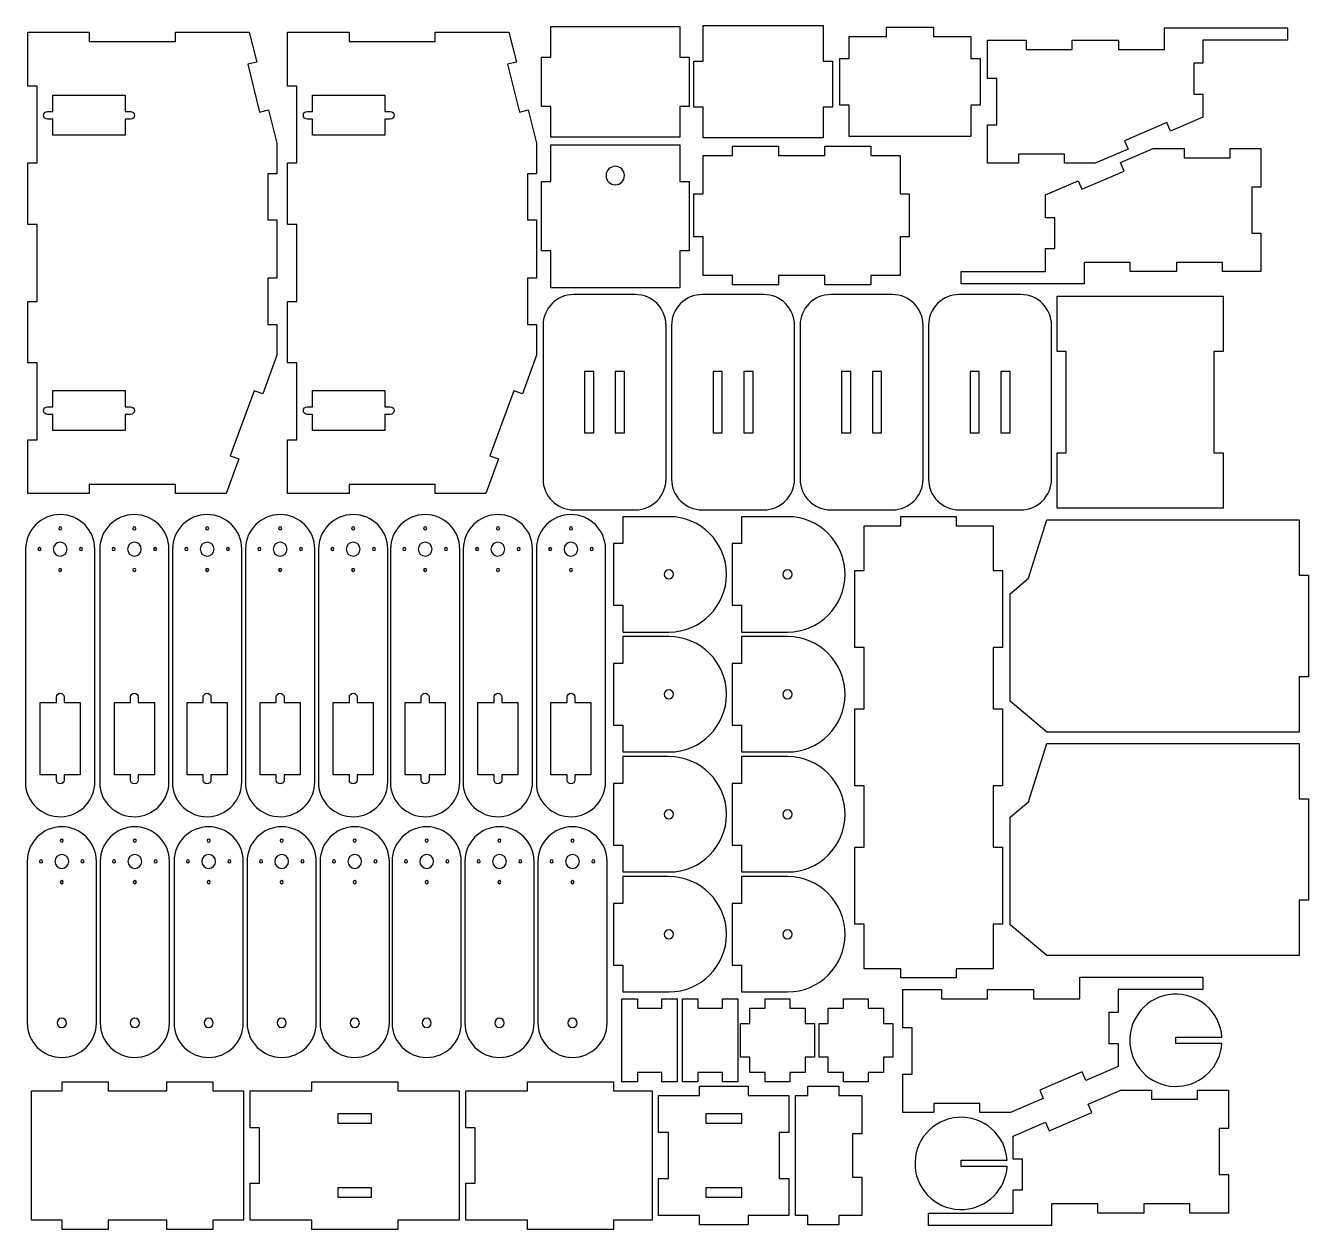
# Model space of a CAD drawing. Header units: inches. Extents: x 4 to 421, y -395 to -3.
import ezdxf

# ---------------------------------------------------------------- set-up
doc = ezdxf.new("R2010")
doc.units = ezdxf.units.IN
doc.header["$MEASUREMENT"] = 0
doc.layers.add('Layer 1', color=7, linetype='Continuous')

# ---------------------------------------------------------------- blocks, each defined once
blk = doc.blocks.new('block 3')
at = {"layer": 'Layer 1', "color": 7, "lineweight": 25, "true_color": 0xffffff}
blk.add_open_spline([(10.81, -33.75), (10.81, -33.75), (12.56, -33.75), (12.56, -33.75), (12.56, -33.75), (12.56, -39), (12.56, -39), (12.56, -39), (36.06, -39), (36.06, -39), (36.06, -39), (36.06, -33.75), (36.06, -33.75), (36.06, -33.75), (37.81, -33.75), (37.81, -33.75), (38.5, -33.75), (39.06, -33.19), (39.06, -32.5), (39.06, -31.81), (38.5, -31.25), (37.81, -31.25), (37.81, -31.25), (36.06, -31.25), (36.06, -31.25), (36.06, -31.25), (36.06, -26), (36.06, -26), (36.06, -26), (12.56, -26), (12.56, -26), (12.56, -26), (12.56, -31.25), (12.56, -31.25), (12.56, -31.25), (10.81, -31.25), (10.81, -31.25), (10.12, -31.25), (9.56, -31.81), (9.56, -32.5), (9.56, -33.19), (10.12, -33.75), (10.81, -33.75)], degree=3, knots=[0, 0, 0, 0, 1, 1, 1, 2, 2, 2, 3, 3, 3, 4, 4, 4, 5, 5, 5, 6, 6, 6, 7, 7, 7, 8, 8, 8, 9, 9, 9, 10, 10, 10, 11, 11, 11, 12, 12, 12, 13, 13, 13, 14, 14, 14, 14], dxfattribs=at)
blk = doc.blocks.new('block 4')
at = {"layer": 'Layer 1', "color": 7, "lineweight": 25, "true_color": 0xffffff}
blk.add_open_spline([(10.81, -129.75), (10.81, -129.75), (12.56, -129.75), (12.56, -129.75), (12.56, -129.75), (12.56, -135), (12.56, -135), (12.56, -135), (36.06, -135), (36.06, -135), (36.06, -135), (36.06, -129.75), (36.06, -129.75), (36.06, -129.75), (37.81, -129.75), (37.81, -129.75), (38.5, -129.75), (39.06, -129.19), (39.06, -128.5), (39.06, -127.81), (38.5, -127.25), (37.81, -127.25), (37.81, -127.25), (36.06, -127.25), (36.06, -127.25), (36.06, -127.25), (36.06, -122), (36.06, -122), (36.06, -122), (12.56, -122), (12.56, -122), (12.56, -122), (12.56, -127.25), (12.56, -127.25), (12.56, -127.25), (10.81, -127.25), (10.81, -127.25), (10.12, -127.25), (9.56, -127.81), (9.56, -128.5), (9.56, -129.19), (10.12, -129.75), (10.81, -129.75)], degree=3, knots=[0, 0, 0, 0, 1, 1, 1, 2, 2, 2, 3, 3, 3, 4, 4, 4, 5, 5, 5, 6, 6, 6, 7, 7, 7, 8, 8, 8, 9, 9, 9, 10, 10, 10, 11, 11, 11, 12, 12, 12, 13, 13, 13, 14, 14, 14, 14], dxfattribs=at)
blk = doc.blocks.new('block 5')
at = {"layer": 'Layer 1', "color": 7, "lineweight": 25, "true_color": 0xffffff}
blk.add_lwpolyline([(24.41, -8.5), (52.41, -8.5), (52.41, -5.5), (76.41, -5.5), (78.83, -15.2), (75.92, -15.92), (79.8, -31.45), (82.71, -30.72), (85.41, -41.5), (85.41, -51.5), (82.41, -51.5), (82.41, -66.5), (85.41, -66.5), (85.41, -85.5), (82.41, -85.5), (82.41, -100.5), (85.41, -100.5), (85.41, -110.5), (80.79, -123.1), (77.97, -122.07), (70.22, -143.2), (73.04, -144.23), (68.91, -155.5), (52.41, -155.5), (52.41, -152.5), (24.41, -152.5), (24.41, -155.5), (4.41, -155.5), (4.41, -138), (7.41, -138), (7.41, -113), (4.41, -113), (4.41, -93), (7.41, -93), (7.41, -68), (4.41, -68), (4.41, -48), (7.41, -48), (7.41, -23), (4.41, -23), (4.41, -5.5), (24.41, -5.5), (24.41, -8.5)], dxfattribs=at)
blk = doc.blocks.new('block 2')
at = {"layer": 'Layer 1'}
for name in ['block 5', 'block 3', 'block 4']:
    blk.add_blockref(name, (0, 0), dxfattribs=at)
blk = doc.blocks.new('block 7')
at = {"layer": 'Layer 1', "color": 7, "lineweight": 25, "true_color": 0xffffff}
blk.add_open_spline([(95.26, -33.75), (95.26, -33.75), (97.01, -33.75), (97.01, -33.75), (97.01, -33.75), (97.01, -39), (97.01, -39), (97.01, -39), (120.51, -39), (120.51, -39), (120.51, -39), (120.51, -33.75), (120.51, -33.75), (120.51, -33.75), (122.26, -33.75), (122.26, -33.75), (122.95, -33.75), (123.51, -33.19), (123.51, -32.5), (123.51, -31.81), (122.95, -31.25), (122.26, -31.25), (122.26, -31.25), (120.51, -31.25), (120.51, -31.25), (120.51, -31.25), (120.51, -26), (120.51, -26), (120.51, -26), (97.01, -26), (97.01, -26), (97.01, -26), (97.01, -31.25), (97.01, -31.25), (97.01, -31.25), (95.26, -31.25), (95.26, -31.25), (94.57, -31.25), (94.01, -31.81), (94.01, -32.5), (94.01, -33.19), (94.57, -33.75), (95.26, -33.75)], degree=3, knots=[0, 0, 0, 0, 1, 1, 1, 2, 2, 2, 3, 3, 3, 4, 4, 4, 5, 5, 5, 6, 6, 6, 7, 7, 7, 8, 8, 8, 9, 9, 9, 10, 10, 10, 11, 11, 11, 12, 12, 12, 13, 13, 13, 14, 14, 14, 14], dxfattribs=at)
blk = doc.blocks.new('block 8')
at = {"layer": 'Layer 1', "color": 7, "lineweight": 25, "true_color": 0xffffff}
blk.add_open_spline([(95.26, -129.75), (95.26, -129.75), (97.01, -129.75), (97.01, -129.75), (97.01, -129.75), (97.01, -135), (97.01, -135), (97.01, -135), (120.51, -135), (120.51, -135), (120.51, -135), (120.51, -129.75), (120.51, -129.75), (120.51, -129.75), (122.26, -129.75), (122.26, -129.75), (122.95, -129.75), (123.51, -129.19), (123.51, -128.5), (123.51, -127.81), (122.95, -127.25), (122.26, -127.25), (122.26, -127.25), (120.51, -127.25), (120.51, -127.25), (120.51, -127.25), (120.51, -122), (120.51, -122), (120.51, -122), (97.01, -122), (97.01, -122), (97.01, -122), (97.01, -127.25), (97.01, -127.25), (97.01, -127.25), (95.26, -127.25), (95.26, -127.25), (94.57, -127.25), (94.01, -127.81), (94.01, -128.5), (94.01, -129.19), (94.57, -129.75), (95.26, -129.75)], degree=3, knots=[0, 0, 0, 0, 1, 1, 1, 2, 2, 2, 3, 3, 3, 4, 4, 4, 5, 5, 5, 6, 6, 6, 7, 7, 7, 8, 8, 8, 9, 9, 9, 10, 10, 10, 11, 11, 11, 12, 12, 12, 13, 13, 13, 14, 14, 14, 14], dxfattribs=at)
blk = doc.blocks.new('block 9')
at = {"layer": 'Layer 1', "color": 7, "lineweight": 25, "true_color": 0xffffff}
blk.add_lwpolyline([(108.86, -8.5), (136.86, -8.5), (136.86, -5.5), (160.86, -5.5), (163.29, -15.2), (160.38, -15.92), (164.26, -31.45), (167.17, -30.72), (169.86, -41.5), (169.86, -51.5), (166.86, -51.5), (166.86, -66.5), (169.86, -66.5), (169.86, -85.5), (166.86, -85.5), (166.86, -100.5), (169.86, -100.5), (169.86, -110.5), (165.24, -123.1), (162.42, -122.07), (154.68, -143.2), (157.49, -144.23), (153.36, -155.5), (136.86, -155.5), (136.86, -152.5), (108.86, -152.5), (108.86, -155.5), (88.86, -155.5), (88.86, -138), (91.86, -138), (91.86, -113), (88.86, -113), (88.86, -93), (91.86, -93), (91.86, -68), (88.86, -68), (88.86, -48), (91.86, -48), (91.86, -23), (88.86, -23), (88.86, -5.5), (108.86, -5.5), (108.86, -8.5)], dxfattribs=at)
blk = doc.blocks.new('block 6')
at = {"layer": 'Layer 1'}
for name in ['block 9', 'block 7', 'block 8']:
    blk.add_blockref(name, (0, 0), dxfattribs=at)
blk = doc.blocks.new('block 11')
at = {"layer": 'Layer 1', "color": 7, "lineweight": 25, "true_color": 0xffffff}
blk.add_open_spline([(21.2, -173.54), (21.2, -173.26), (21.43, -173.04), (21.7, -173.04), (21.98, -173.04), (22.2, -173.26), (22.2, -173.54), (22.2, -173.81), (21.98, -174.04), (21.7, -174.04), (21.43, -174.04), (21.2, -173.81), (21.2, -173.54), (21.2, -173.54), (21.2, -173.54), (21.2, -173.54)], degree=3, knots=[0, 0, 0, 0, 1, 1, 1, 2, 2, 2, 3, 3, 3, 4, 4, 4, 5, 5, 5, 5], dxfattribs=at)
blk = doc.blocks.new('block 12')
at = {"layer": 'Layer 1', "color": 7, "lineweight": 25, "true_color": 0xffffff}
blk.add_open_spline([(14.45, -166.79), (14.45, -166.51), (14.68, -166.29), (14.95, -166.29), (15.23, -166.29), (15.45, -166.51), (15.45, -166.79), (15.45, -167.06), (15.23, -167.29), (14.95, -167.29), (14.68, -167.29), (14.45, -167.06), (14.45, -166.79), (14.45, -166.79), (14.45, -166.79), (14.45, -166.79)], degree=3, knots=[0, 0, 0, 0, 1, 1, 1, 2, 2, 2, 3, 3, 3, 4, 4, 4, 5, 5, 5, 5], dxfattribs=at)
blk = doc.blocks.new('block 13')
at = {"layer": 'Layer 1', "color": 7, "lineweight": 25, "true_color": 0xffffff}
blk.add_open_spline([(14.45, -180.29), (14.45, -180.01), (14.68, -179.79), (14.95, -179.79), (15.23, -179.79), (15.45, -180.01), (15.45, -180.29), (15.45, -180.56), (15.23, -180.79), (14.95, -180.79), (14.68, -180.79), (14.45, -180.56), (14.45, -180.29), (14.45, -180.29), (14.45, -180.29), (14.45, -180.29)], degree=3, knots=[0, 0, 0, 0, 1, 1, 1, 2, 2, 2, 3, 3, 3, 4, 4, 4, 5, 5, 5, 5], dxfattribs=at)
blk = doc.blocks.new('block 14')
at = {"layer": 'Layer 1', "color": 7, "lineweight": 25, "true_color": 0xffffff}
blk.add_open_spline([(7.7, -173.54), (7.7, -173.26), (7.93, -173.04), (8.2, -173.04), (8.48, -173.04), (8.7, -173.26), (8.7, -173.54), (8.7, -173.81), (8.48, -174.04), (8.2, -174.04), (7.93, -174.04), (7.7, -173.81), (7.7, -173.54), (7.7, -173.54), (7.7, -173.54), (7.7, -173.54)], degree=3, knots=[0, 0, 0, 0, 1, 1, 1, 2, 2, 2, 3, 3, 3, 4, 4, 4, 5, 5, 5, 5], dxfattribs=at)
blk = doc.blocks.new('block 15')
at = {"layer": 'Layer 1', "color": 7, "lineweight": 25, "true_color": 0xffffff}
blk.add_open_spline([(26.2, -173.54), (26.2, -173.54), (26.2, -249.24), (26.2, -249.24), (26.2, -254.93), (21.97, -259.74), (16.32, -260.45), (10.13, -261.23), (4.48, -256.85), (3.7, -250.66), (3.7, -250.66), (3.7, -173.54), (3.7, -173.54), (3.7, -167.32), (8.74, -162.29), (14.95, -162.29), (21.17, -162.29), (26.2, -167.32), (26.2, -173.54)], degree=3, knots=[0, 0, 0, 0, 1, 1, 1, 2, 2, 2, 3, 3, 3, 4, 4, 4, 5, 5, 5, 6, 6, 6, 6], dxfattribs=at)
blk = doc.blocks.new('block 16')
at = {"layer": 'Layer 1', "color": 7, "lineweight": 25, "true_color": 0xffffff}
blk.add_open_spline([(12.7, -173.54), (12.7, -172.29), (13.71, -171.29), (14.95, -171.29), (16.2, -171.29), (17.2, -172.29), (17.2, -173.54), (17.2, -174.78), (16.2, -175.79), (14.95, -175.79), (13.71, -175.79), (12.7, -174.78), (12.7, -173.54), (12.7, -173.54), (12.7, -173.54), (12.7, -173.54)], degree=3, knots=[0, 0, 0, 0, 1, 1, 1, 2, 2, 2, 3, 3, 3, 4, 4, 4, 5, 5, 5, 5], dxfattribs=at)
blk = doc.blocks.new('block 17')
at = {"layer": 'Layer 1', "color": 7, "lineweight": 25, "true_color": 0xffffff}
blk.add_open_spline([(13.7, -248.64), (13.7, -249.33), (14.26, -249.89), (14.95, -249.89), (15.64, -249.89), (16.2, -249.33), (16.2, -248.64), (16.2, -248.64), (16.2, -246.89), (16.2, -246.89), (16.2, -246.89), (21.45, -246.89), (21.45, -246.89), (21.45, -246.89), (21.45, -223.39), (21.45, -223.39), (21.45, -223.39), (16.2, -223.39), (16.2, -223.39), (16.2, -223.39), (16.2, -221.64), (16.2, -221.64), (16.2, -220.95), (15.64, -220.39), (14.95, -220.39), (14.26, -220.39), (13.7, -220.95), (13.7, -221.64), (13.7, -221.64), (13.7, -223.39), (13.7, -223.39), (13.7, -223.39), (8.45, -223.39), (8.45, -223.39), (8.45, -223.39), (8.45, -246.89), (8.45, -246.89), (8.45, -246.89), (13.7, -246.89), (13.7, -246.89), (13.7, -246.89), (13.7, -248.64), (13.7, -248.64)], degree=3, knots=[0, 0, 0, 0, 1, 1, 1, 2, 2, 2, 3, 3, 3, 4, 4, 4, 5, 5, 5, 6, 6, 6, 7, 7, 7, 8, 8, 8, 9, 9, 9, 10, 10, 10, 11, 11, 11, 12, 12, 12, 13, 13, 13, 14, 14, 14, 14], dxfattribs=at)
blk = doc.blocks.new('block 10')
at = {"layer": 'Layer 1'}
for name in ['block 15', 'block 12', 'block 14', 'block 16', 'block 11', 'block 13', 'block 17']:
    blk.add_blockref(name, (0, 0), dxfattribs=at)
blk = doc.blocks.new('block 19')
at = {"layer": 'Layer 1', "color": 7, "lineweight": 25, "true_color": 0xffffff}
blk.add_open_spline([(45.31, -173.54), (45.31, -173.26), (45.53, -173.04), (45.81, -173.04), (46.08, -173.04), (46.31, -173.26), (46.31, -173.54), (46.31, -173.81), (46.08, -174.04), (45.81, -174.04), (45.53, -174.04), (45.31, -173.81), (45.31, -173.54), (45.31, -173.54), (45.31, -173.54), (45.31, -173.54)], degree=3, knots=[0, 0, 0, 0, 1, 1, 1, 2, 2, 2, 3, 3, 3, 4, 4, 4, 5, 5, 5, 5], dxfattribs=at)
blk = doc.blocks.new('block 20')
at = {"layer": 'Layer 1', "color": 7, "lineweight": 25, "true_color": 0xffffff}
blk.add_open_spline([(38.56, -166.79), (38.56, -166.51), (38.78, -166.29), (39.06, -166.29), (39.33, -166.29), (39.56, -166.51), (39.56, -166.79), (39.56, -167.06), (39.33, -167.29), (39.06, -167.29), (38.78, -167.29), (38.56, -167.06), (38.56, -166.79), (38.56, -166.79), (38.56, -166.79), (38.56, -166.79)], degree=3, knots=[0, 0, 0, 0, 1, 1, 1, 2, 2, 2, 3, 3, 3, 4, 4, 4, 5, 5, 5, 5], dxfattribs=at)
blk = doc.blocks.new('block 21')
at = {"layer": 'Layer 1', "color": 7, "lineweight": 25, "true_color": 0xffffff}
blk.add_open_spline([(38.56, -180.29), (38.56, -180.01), (38.78, -179.79), (39.06, -179.79), (39.33, -179.79), (39.56, -180.01), (39.56, -180.29), (39.56, -180.56), (39.33, -180.79), (39.06, -180.79), (38.78, -180.79), (38.56, -180.56), (38.56, -180.29), (38.56, -180.29), (38.56, -180.29), (38.56, -180.29)], degree=3, knots=[0, 0, 0, 0, 1, 1, 1, 2, 2, 2, 3, 3, 3, 4, 4, 4, 5, 5, 5, 5], dxfattribs=at)
blk = doc.blocks.new('block 22')
at = {"layer": 'Layer 1', "color": 7, "lineweight": 25, "true_color": 0xffffff}
blk.add_open_spline([(31.81, -173.54), (31.81, -173.26), (32.03, -173.04), (32.31, -173.04), (32.58, -173.04), (32.81, -173.26), (32.81, -173.54), (32.81, -173.81), (32.58, -174.04), (32.31, -174.04), (32.03, -174.04), (31.81, -173.81), (31.81, -173.54), (31.81, -173.54), (31.81, -173.54), (31.81, -173.54)], degree=3, knots=[0, 0, 0, 0, 1, 1, 1, 2, 2, 2, 3, 3, 3, 4, 4, 4, 5, 5, 5, 5], dxfattribs=at)
blk = doc.blocks.new('block 23')
at = {"layer": 'Layer 1', "color": 7, "lineweight": 25, "true_color": 0xffffff}
blk.add_open_spline([(50.31, -173.54), (50.31, -173.54), (50.31, -249.24), (50.31, -249.24), (50.31, -254.93), (46.07, -259.74), (40.43, -260.45), (34.24, -261.23), (28.59, -256.85), (27.81, -250.66), (27.81, -250.66), (27.81, -173.54), (27.81, -173.54), (27.81, -167.32), (32.85, -162.29), (39.06, -162.29), (45.27, -162.29), (50.31, -167.32), (50.31, -173.54)], degree=3, knots=[0, 0, 0, 0, 1, 1, 1, 2, 2, 2, 3, 3, 3, 4, 4, 4, 5, 5, 5, 6, 6, 6, 6], dxfattribs=at)
blk = doc.blocks.new('block 24')
at = {"layer": 'Layer 1', "color": 7, "lineweight": 25, "true_color": 0xffffff}
blk.add_open_spline([(36.81, -173.54), (36.81, -172.29), (37.82, -171.29), (39.06, -171.29), (40.3, -171.29), (41.31, -172.29), (41.31, -173.54), (41.31, -174.78), (40.3, -175.79), (39.06, -175.79), (37.82, -175.79), (36.81, -174.78), (36.81, -173.54), (36.81, -173.54), (36.81, -173.54), (36.81, -173.54)], degree=3, knots=[0, 0, 0, 0, 1, 1, 1, 2, 2, 2, 3, 3, 3, 4, 4, 4, 5, 5, 5, 5], dxfattribs=at)
blk = doc.blocks.new('block 25')
at = {"layer": 'Layer 1', "color": 7, "lineweight": 25, "true_color": 0xffffff}
blk.add_open_spline([(37.81, -248.64), (37.81, -249.33), (38.37, -249.89), (39.06, -249.89), (39.75, -249.89), (40.31, -249.33), (40.31, -248.64), (40.31, -248.64), (40.31, -246.89), (40.31, -246.89), (40.31, -246.89), (45.56, -246.89), (45.56, -246.89), (45.56, -246.89), (45.56, -223.39), (45.56, -223.39), (45.56, -223.39), (40.31, -223.39), (40.31, -223.39), (40.31, -223.39), (40.31, -221.64), (40.31, -221.64), (40.31, -220.95), (39.75, -220.39), (39.06, -220.39), (38.37, -220.39), (37.81, -220.95), (37.81, -221.64), (37.81, -221.64), (37.81, -223.39), (37.81, -223.39), (37.81, -223.39), (32.56, -223.39), (32.56, -223.39), (32.56, -223.39), (32.56, -246.89), (32.56, -246.89), (32.56, -246.89), (37.81, -246.89), (37.81, -246.89), (37.81, -246.89), (37.81, -248.64), (37.81, -248.64)], degree=3, knots=[0, 0, 0, 0, 1, 1, 1, 2, 2, 2, 3, 3, 3, 4, 4, 4, 5, 5, 5, 6, 6, 6, 7, 7, 7, 8, 8, 8, 9, 9, 9, 10, 10, 10, 11, 11, 11, 12, 12, 12, 13, 13, 13, 14, 14, 14, 14], dxfattribs=at)
blk = doc.blocks.new('block 18')
at = {"layer": 'Layer 1'}
for name in ['block 23', 'block 20', 'block 22', 'block 24', 'block 19', 'block 21', 'block 25']:
    blk.add_blockref(name, (0, 0), dxfattribs=at)
blk = doc.blocks.new('block 27')
at = {"layer": 'Layer 1', "color": 7, "lineweight": 25, "true_color": 0xffffff}
blk.add_open_spline([(68.97, -173.54), (68.97, -173.26), (69.19, -173.04), (69.47, -173.04), (69.74, -173.04), (69.97, -173.26), (69.97, -173.54), (69.97, -173.81), (69.74, -174.04), (69.47, -174.04), (69.19, -174.04), (68.97, -173.81), (68.97, -173.54), (68.97, -173.54), (68.97, -173.54), (68.97, -173.54)], degree=3, knots=[0, 0, 0, 0, 1, 1, 1, 2, 2, 2, 3, 3, 3, 4, 4, 4, 5, 5, 5, 5], dxfattribs=at)
blk = doc.blocks.new('block 28')
at = {"layer": 'Layer 1', "color": 7, "lineweight": 25, "true_color": 0xffffff}
blk.add_open_spline([(62.22, -166.79), (62.22, -166.51), (62.44, -166.29), (62.72, -166.29), (62.99, -166.29), (63.22, -166.51), (63.22, -166.79), (63.22, -167.06), (62.99, -167.29), (62.72, -167.29), (62.44, -167.29), (62.22, -167.06), (62.22, -166.79), (62.22, -166.79), (62.22, -166.79), (62.22, -166.79)], degree=3, knots=[0, 0, 0, 0, 1, 1, 1, 2, 2, 2, 3, 3, 3, 4, 4, 4, 5, 5, 5, 5], dxfattribs=at)
blk = doc.blocks.new('block 29')
at = {"layer": 'Layer 1', "color": 7, "lineweight": 25, "true_color": 0xffffff}
blk.add_open_spline([(62.22, -180.29), (62.22, -180.01), (62.44, -179.79), (62.72, -179.79), (62.99, -179.79), (63.22, -180.01), (63.22, -180.29), (63.22, -180.56), (62.99, -180.79), (62.72, -180.79), (62.44, -180.79), (62.22, -180.56), (62.22, -180.29), (62.22, -180.29), (62.22, -180.29), (62.22, -180.29)], degree=3, knots=[0, 0, 0, 0, 1, 1, 1, 2, 2, 2, 3, 3, 3, 4, 4, 4, 5, 5, 5, 5], dxfattribs=at)
blk = doc.blocks.new('block 30')
at = {"layer": 'Layer 1', "color": 7, "lineweight": 25, "true_color": 0xffffff}
blk.add_open_spline([(55.47, -173.54), (55.47, -173.26), (55.69, -173.04), (55.97, -173.04), (56.24, -173.04), (56.47, -173.26), (56.47, -173.54), (56.47, -173.81), (56.24, -174.04), (55.97, -174.04), (55.69, -174.04), (55.47, -173.81), (55.47, -173.54), (55.47, -173.54), (55.47, -173.54), (55.47, -173.54)], degree=3, knots=[0, 0, 0, 0, 1, 1, 1, 2, 2, 2, 3, 3, 3, 4, 4, 4, 5, 5, 5, 5], dxfattribs=at)
blk = doc.blocks.new('block 31')
at = {"layer": 'Layer 1', "color": 7, "lineweight": 25, "true_color": 0xffffff}
blk.add_open_spline([(73.97, -173.54), (73.97, -173.54), (73.97, -249.24), (73.97, -249.24), (73.97, -254.93), (69.73, -259.74), (64.09, -260.45), (57.9, -261.23), (52.25, -256.85), (51.47, -250.66), (51.47, -250.66), (51.47, -173.54), (51.47, -173.54), (51.47, -167.32), (56.5, -162.29), (62.72, -162.29), (68.93, -162.29), (73.97, -167.32), (73.97, -173.54)], degree=3, knots=[0, 0, 0, 0, 1, 1, 1, 2, 2, 2, 3, 3, 3, 4, 4, 4, 5, 5, 5, 6, 6, 6, 6], dxfattribs=at)
blk = doc.blocks.new('block 32')
at = {"layer": 'Layer 1', "color": 7, "lineweight": 25, "true_color": 0xffffff}
blk.add_open_spline([(60.47, -173.54), (60.47, -172.29), (61.47, -171.29), (62.72, -171.29), (63.96, -171.29), (64.97, -172.29), (64.97, -173.54), (64.97, -174.78), (63.96, -175.79), (62.72, -175.79), (61.47, -175.79), (60.47, -174.78), (60.47, -173.54), (60.47, -173.54), (60.47, -173.54), (60.47, -173.54)], degree=3, knots=[0, 0, 0, 0, 1, 1, 1, 2, 2, 2, 3, 3, 3, 4, 4, 4, 5, 5, 5, 5], dxfattribs=at)
blk = doc.blocks.new('block 33')
at = {"layer": 'Layer 1', "color": 7, "lineweight": 25, "true_color": 0xffffff}
blk.add_open_spline([(61.47, -248.64), (61.47, -249.33), (62.03, -249.89), (62.72, -249.89), (63.41, -249.89), (63.97, -249.33), (63.97, -248.64), (63.97, -248.64), (63.97, -246.89), (63.97, -246.89), (63.97, -246.89), (69.22, -246.89), (69.22, -246.89), (69.22, -246.89), (69.22, -223.39), (69.22, -223.39), (69.22, -223.39), (63.97, -223.39), (63.97, -223.39), (63.97, -223.39), (63.97, -221.64), (63.97, -221.64), (63.97, -220.95), (63.41, -220.39), (62.72, -220.39), (62.03, -220.39), (61.47, -220.95), (61.47, -221.64), (61.47, -221.64), (61.47, -223.39), (61.47, -223.39), (61.47, -223.39), (56.22, -223.39), (56.22, -223.39), (56.22, -223.39), (56.22, -246.89), (56.22, -246.89), (56.22, -246.89), (61.47, -246.89), (61.47, -246.89), (61.47, -246.89), (61.47, -248.64), (61.47, -248.64)], degree=3, knots=[0, 0, 0, 0, 1, 1, 1, 2, 2, 2, 3, 3, 3, 4, 4, 4, 5, 5, 5, 6, 6, 6, 7, 7, 7, 8, 8, 8, 9, 9, 9, 10, 10, 10, 11, 11, 11, 12, 12, 12, 13, 13, 13, 14, 14, 14, 14], dxfattribs=at)
blk = doc.blocks.new('block 26')
at = {"layer": 'Layer 1'}
for name in ['block 31', 'block 28', 'block 30', 'block 32', 'block 27', 'block 29', 'block 33']:
    blk.add_blockref(name, (0, 0), dxfattribs=at)
blk = doc.blocks.new('block 35')
at = {"layer": 'Layer 1', "color": 7, "lineweight": 25, "true_color": 0xffffff}
blk.add_open_spline([(92.72, -173.54), (92.72, -173.26), (92.94, -173.04), (93.22, -173.04), (93.5, -173.04), (93.72, -173.26), (93.72, -173.54), (93.72, -173.81), (93.5, -174.04), (93.22, -174.04), (92.94, -174.04), (92.72, -173.81), (92.72, -173.54), (92.72, -173.54), (92.72, -173.54), (92.72, -173.54)], degree=3, knots=[0, 0, 0, 0, 1, 1, 1, 2, 2, 2, 3, 3, 3, 4, 4, 4, 5, 5, 5, 5], dxfattribs=at)
blk = doc.blocks.new('block 36')
at = {"layer": 'Layer 1', "color": 7, "lineweight": 25, "true_color": 0xffffff}
blk.add_open_spline([(85.97, -166.79), (85.97, -166.51), (86.19, -166.29), (86.47, -166.29), (86.75, -166.29), (86.97, -166.51), (86.97, -166.79), (86.97, -167.06), (86.75, -167.29), (86.47, -167.29), (86.19, -167.29), (85.97, -167.06), (85.97, -166.79), (85.97, -166.79), (85.97, -166.79), (85.97, -166.79)], degree=3, knots=[0, 0, 0, 0, 1, 1, 1, 2, 2, 2, 3, 3, 3, 4, 4, 4, 5, 5, 5, 5], dxfattribs=at)
blk = doc.blocks.new('block 37')
at = {"layer": 'Layer 1', "color": 7, "lineweight": 25, "true_color": 0xffffff}
blk.add_open_spline([(85.97, -180.29), (85.97, -180.01), (86.19, -179.79), (86.47, -179.79), (86.75, -179.79), (86.97, -180.01), (86.97, -180.29), (86.97, -180.56), (86.75, -180.79), (86.47, -180.79), (86.19, -180.79), (85.97, -180.56), (85.97, -180.29), (85.97, -180.29), (85.97, -180.29), (85.97, -180.29)], degree=3, knots=[0, 0, 0, 0, 1, 1, 1, 2, 2, 2, 3, 3, 3, 4, 4, 4, 5, 5, 5, 5], dxfattribs=at)
blk = doc.blocks.new('block 38')
at = {"layer": 'Layer 1', "color": 7, "lineweight": 25, "true_color": 0xffffff}
blk.add_open_spline([(79.22, -173.54), (79.22, -173.26), (79.44, -173.04), (79.72, -173.04), (80, -173.04), (80.22, -173.26), (80.22, -173.54), (80.22, -173.81), (80, -174.04), (79.72, -174.04), (79.44, -174.04), (79.22, -173.81), (79.22, -173.54), (79.22, -173.54), (79.22, -173.54), (79.22, -173.54)], degree=3, knots=[0, 0, 0, 0, 1, 1, 1, 2, 2, 2, 3, 3, 3, 4, 4, 4, 5, 5, 5, 5], dxfattribs=at)
blk = doc.blocks.new('block 39')
at = {"layer": 'Layer 1', "color": 7, "lineweight": 25, "true_color": 0xffffff}
blk.add_open_spline([(97.72, -173.54), (97.72, -173.54), (97.72, -249.24), (97.72, -249.24), (97.72, -254.93), (93.49, -259.74), (87.84, -260.45), (81.65, -261.23), (76, -256.85), (75.22, -250.66), (75.22, -250.66), (75.22, -173.54), (75.22, -173.54), (75.22, -167.32), (80.26, -162.29), (86.47, -162.29), (92.68, -162.29), (97.72, -167.32), (97.72, -173.54)], degree=3, knots=[0, 0, 0, 0, 1, 1, 1, 2, 2, 2, 3, 3, 3, 4, 4, 4, 5, 5, 5, 6, 6, 6, 6], dxfattribs=at)
blk = doc.blocks.new('block 40')
at = {"layer": 'Layer 1', "color": 7, "lineweight": 25, "true_color": 0xffffff}
blk.add_open_spline([(84.22, -173.54), (84.22, -172.29), (85.23, -171.29), (86.47, -171.29), (87.71, -171.29), (88.72, -172.29), (88.72, -173.54), (88.72, -174.78), (87.71, -175.79), (86.47, -175.79), (85.23, -175.79), (84.22, -174.78), (84.22, -173.54), (84.22, -173.54), (84.22, -173.54), (84.22, -173.54)], degree=3, knots=[0, 0, 0, 0, 1, 1, 1, 2, 2, 2, 3, 3, 3, 4, 4, 4, 5, 5, 5, 5], dxfattribs=at)
blk = doc.blocks.new('block 41')
at = {"layer": 'Layer 1', "color": 7, "lineweight": 25, "true_color": 0xffffff}
blk.add_open_spline([(85.22, -248.64), (85.22, -249.33), (85.78, -249.89), (86.47, -249.89), (87.16, -249.89), (87.72, -249.33), (87.72, -248.64), (87.72, -248.64), (87.72, -246.89), (87.72, -246.89), (87.72, -246.89), (92.97, -246.89), (92.97, -246.89), (92.97, -246.89), (92.97, -223.39), (92.97, -223.39), (92.97, -223.39), (87.72, -223.39), (87.72, -223.39), (87.72, -223.39), (87.72, -221.64), (87.72, -221.64), (87.72, -220.95), (87.16, -220.39), (86.47, -220.39), (85.78, -220.39), (85.22, -220.95), (85.22, -221.64), (85.22, -221.64), (85.22, -223.39), (85.22, -223.39), (85.22, -223.39), (79.97, -223.39), (79.97, -223.39), (79.97, -223.39), (79.97, -246.89), (79.97, -246.89), (79.97, -246.89), (85.22, -246.89), (85.22, -246.89), (85.22, -246.89), (85.22, -248.64), (85.22, -248.64)], degree=3, knots=[0, 0, 0, 0, 1, 1, 1, 2, 2, 2, 3, 3, 3, 4, 4, 4, 5, 5, 5, 6, 6, 6, 7, 7, 7, 8, 8, 8, 9, 9, 9, 10, 10, 10, 11, 11, 11, 12, 12, 12, 13, 13, 13, 14, 14, 14, 14], dxfattribs=at)
blk = doc.blocks.new('block 34')
at = {"layer": 'Layer 1'}
for name in ['block 39', 'block 36', 'block 38', 'block 40', 'block 35', 'block 37', 'block 41']:
    blk.add_blockref(name, (0, 0), dxfattribs=at)
blk = doc.blocks.new('block 43')
at = {"layer": 'Layer 1', "color": 7, "lineweight": 25, "true_color": 0xffffff}
blk.add_open_spline([(116.47, -173.54), (116.47, -173.26), (116.7, -173.04), (116.97, -173.04), (117.25, -173.04), (117.47, -173.26), (117.47, -173.54), (117.47, -173.81), (117.25, -174.04), (116.97, -174.04), (116.7, -174.04), (116.47, -173.81), (116.47, -173.54), (116.47, -173.54), (116.47, -173.54), (116.47, -173.54)], degree=3, knots=[0, 0, 0, 0, 1, 1, 1, 2, 2, 2, 3, 3, 3, 4, 4, 4, 5, 5, 5, 5], dxfattribs=at)
blk = doc.blocks.new('block 44')
at = {"layer": 'Layer 1', "color": 7, "lineweight": 25, "true_color": 0xffffff}
blk.add_open_spline([(109.72, -166.79), (109.72, -166.51), (109.95, -166.29), (110.22, -166.29), (110.5, -166.29), (110.72, -166.51), (110.72, -166.79), (110.72, -167.06), (110.5, -167.29), (110.22, -167.29), (109.95, -167.29), (109.72, -167.06), (109.72, -166.79), (109.72, -166.79), (109.72, -166.79), (109.72, -166.79)], degree=3, knots=[0, 0, 0, 0, 1, 1, 1, 2, 2, 2, 3, 3, 3, 4, 4, 4, 5, 5, 5, 5], dxfattribs=at)
blk = doc.blocks.new('block 45')
at = {"layer": 'Layer 1', "color": 7, "lineweight": 25, "true_color": 0xffffff}
blk.add_open_spline([(109.72, -180.29), (109.72, -180.01), (109.95, -179.79), (110.22, -179.79), (110.5, -179.79), (110.72, -180.01), (110.72, -180.29), (110.72, -180.56), (110.5, -180.79), (110.22, -180.79), (109.95, -180.79), (109.72, -180.56), (109.72, -180.29), (109.72, -180.29), (109.72, -180.29), (109.72, -180.29)], degree=3, knots=[0, 0, 0, 0, 1, 1, 1, 2, 2, 2, 3, 3, 3, 4, 4, 4, 5, 5, 5, 5], dxfattribs=at)
blk = doc.blocks.new('block 46')
at = {"layer": 'Layer 1', "color": 7, "lineweight": 25, "true_color": 0xffffff}
blk.add_open_spline([(102.97, -173.54), (102.97, -173.26), (103.2, -173.04), (103.47, -173.04), (103.75, -173.04), (103.97, -173.26), (103.97, -173.54), (103.97, -173.81), (103.75, -174.04), (103.47, -174.04), (103.2, -174.04), (102.97, -173.81), (102.97, -173.54), (102.97, -173.54), (102.97, -173.54), (102.97, -173.54)], degree=3, knots=[0, 0, 0, 0, 1, 1, 1, 2, 2, 2, 3, 3, 3, 4, 4, 4, 5, 5, 5, 5], dxfattribs=at)
blk = doc.blocks.new('block 47')
at = {"layer": 'Layer 1', "color": 7, "lineweight": 25, "true_color": 0xffffff}
blk.add_open_spline([(121.47, -173.54), (121.47, -173.54), (121.47, -249.24), (121.47, -249.24), (121.47, -254.93), (117.24, -259.74), (111.59, -260.45), (105.41, -261.23), (99.75, -256.85), (98.97, -250.66), (98.97, -250.66), (98.97, -173.54), (98.97, -173.54), (98.97, -167.32), (104.01, -162.29), (110.22, -162.29), (116.44, -162.29), (121.47, -167.32), (121.47, -173.54)], degree=3, knots=[0, 0, 0, 0, 1, 1, 1, 2, 2, 2, 3, 3, 3, 4, 4, 4, 5, 5, 5, 6, 6, 6, 6], dxfattribs=at)
blk = doc.blocks.new('block 48')
at = {"layer": 'Layer 1', "color": 7, "lineweight": 25, "true_color": 0xffffff}
blk.add_open_spline([(107.97, -173.54), (107.97, -172.29), (108.98, -171.29), (110.22, -171.29), (111.47, -171.29), (112.47, -172.29), (112.47, -173.54), (112.47, -174.78), (111.47, -175.79), (110.22, -175.79), (108.98, -175.79), (107.97, -174.78), (107.97, -173.54), (107.97, -173.54), (107.97, -173.54), (107.97, -173.54)], degree=3, knots=[0, 0, 0, 0, 1, 1, 1, 2, 2, 2, 3, 3, 3, 4, 4, 4, 5, 5, 5, 5], dxfattribs=at)
blk = doc.blocks.new('block 49')
at = {"layer": 'Layer 1', "color": 7, "lineweight": 25, "true_color": 0xffffff}
blk.add_open_spline([(108.97, -248.64), (108.97, -249.33), (109.53, -249.89), (110.22, -249.89), (110.91, -249.89), (111.47, -249.33), (111.47, -248.64), (111.47, -248.64), (111.47, -246.89), (111.47, -246.89), (111.47, -246.89), (116.72, -246.89), (116.72, -246.89), (116.72, -246.89), (116.72, -223.39), (116.72, -223.39), (116.72, -223.39), (111.47, -223.39), (111.47, -223.39), (111.47, -223.39), (111.47, -221.64), (111.47, -221.64), (111.47, -220.95), (110.91, -220.39), (110.22, -220.39), (109.53, -220.39), (108.97, -220.95), (108.97, -221.64), (108.97, -221.64), (108.97, -223.39), (108.97, -223.39), (108.97, -223.39), (103.72, -223.39), (103.72, -223.39), (103.72, -223.39), (103.72, -246.89), (103.72, -246.89), (103.72, -246.89), (108.97, -246.89), (108.97, -246.89), (108.97, -246.89), (108.97, -248.64), (108.97, -248.64)], degree=3, knots=[0, 0, 0, 0, 1, 1, 1, 2, 2, 2, 3, 3, 3, 4, 4, 4, 5, 5, 5, 6, 6, 6, 7, 7, 7, 8, 8, 8, 9, 9, 9, 10, 10, 10, 11, 11, 11, 12, 12, 12, 13, 13, 13, 14, 14, 14, 14], dxfattribs=at)
blk = doc.blocks.new('block 42')
at = {"layer": 'Layer 1'}
for name in ['block 47', 'block 44', 'block 46', 'block 48', 'block 43', 'block 45', 'block 49']:
    blk.add_blockref(name, (0, 0), dxfattribs=at)
blk = doc.blocks.new('block 51')
at = {"layer": 'Layer 1', "color": 7, "lineweight": 25, "true_color": 0xffffff}
blk.add_open_spline([(139.87, -173.54), (139.87, -173.26), (140.1, -173.04), (140.37, -173.04), (140.65, -173.04), (140.87, -173.26), (140.87, -173.54), (140.87, -173.81), (140.65, -174.04), (140.37, -174.04), (140.1, -174.04), (139.87, -173.81), (139.87, -173.54), (139.87, -173.54), (139.87, -173.54), (139.87, -173.54)], degree=3, knots=[0, 0, 0, 0, 1, 1, 1, 2, 2, 2, 3, 3, 3, 4, 4, 4, 5, 5, 5, 5], dxfattribs=at)
blk = doc.blocks.new('block 52')
at = {"layer": 'Layer 1', "color": 7, "lineweight": 25, "true_color": 0xffffff}
blk.add_open_spline([(133.12, -166.79), (133.12, -166.51), (133.35, -166.29), (133.62, -166.29), (133.9, -166.29), (134.12, -166.51), (134.12, -166.79), (134.12, -167.06), (133.9, -167.29), (133.62, -167.29), (133.35, -167.29), (133.12, -167.06), (133.12, -166.79), (133.12, -166.79), (133.12, -166.79), (133.12, -166.79)], degree=3, knots=[0, 0, 0, 0, 1, 1, 1, 2, 2, 2, 3, 3, 3, 4, 4, 4, 5, 5, 5, 5], dxfattribs=at)
blk = doc.blocks.new('block 53')
at = {"layer": 'Layer 1', "color": 7, "lineweight": 25, "true_color": 0xffffff}
blk.add_open_spline([(133.12, -180.29), (133.12, -180.01), (133.35, -179.79), (133.62, -179.79), (133.9, -179.79), (134.12, -180.01), (134.12, -180.29), (134.12, -180.56), (133.9, -180.79), (133.62, -180.79), (133.35, -180.79), (133.12, -180.56), (133.12, -180.29), (133.12, -180.29), (133.12, -180.29), (133.12, -180.29)], degree=3, knots=[0, 0, 0, 0, 1, 1, 1, 2, 2, 2, 3, 3, 3, 4, 4, 4, 5, 5, 5, 5], dxfattribs=at)
blk = doc.blocks.new('block 54')
at = {"layer": 'Layer 1', "color": 7, "lineweight": 25, "true_color": 0xffffff}
blk.add_open_spline([(126.37, -173.54), (126.37, -173.26), (126.6, -173.04), (126.87, -173.04), (127.15, -173.04), (127.37, -173.26), (127.37, -173.54), (127.37, -173.81), (127.15, -174.04), (126.87, -174.04), (126.6, -174.04), (126.37, -173.81), (126.37, -173.54), (126.37, -173.54), (126.37, -173.54), (126.37, -173.54)], degree=3, knots=[0, 0, 0, 0, 1, 1, 1, 2, 2, 2, 3, 3, 3, 4, 4, 4, 5, 5, 5, 5], dxfattribs=at)
blk = doc.blocks.new('block 55')
at = {"layer": 'Layer 1', "color": 7, "lineweight": 25, "true_color": 0xffffff}
blk.add_open_spline([(144.87, -173.54), (144.87, -173.54), (144.87, -249.24), (144.87, -249.24), (144.87, -254.93), (140.64, -259.74), (134.99, -260.45), (128.81, -261.23), (123.15, -256.85), (122.37, -250.66), (122.37, -250.66), (122.37, -173.54), (122.37, -173.54), (122.37, -167.32), (127.41, -162.29), (133.62, -162.29), (139.84, -162.29), (144.87, -167.32), (144.87, -173.54)], degree=3, knots=[0, 0, 0, 0, 1, 1, 1, 2, 2, 2, 3, 3, 3, 4, 4, 4, 5, 5, 5, 6, 6, 6, 6], dxfattribs=at)
blk = doc.blocks.new('block 56')
at = {"layer": 'Layer 1', "color": 7, "lineweight": 25, "true_color": 0xffffff}
blk.add_open_spline([(131.37, -173.54), (131.37, -172.29), (132.38, -171.29), (133.62, -171.29), (134.87, -171.29), (135.87, -172.29), (135.87, -173.54), (135.87, -174.78), (134.87, -175.79), (133.62, -175.79), (132.38, -175.79), (131.37, -174.78), (131.37, -173.54), (131.37, -173.54), (131.37, -173.54), (131.37, -173.54)], degree=3, knots=[0, 0, 0, 0, 1, 1, 1, 2, 2, 2, 3, 3, 3, 4, 4, 4, 5, 5, 5, 5], dxfattribs=at)
blk = doc.blocks.new('block 57')
at = {"layer": 'Layer 1', "color": 7, "lineweight": 25, "true_color": 0xffffff}
blk.add_open_spline([(132.37, -248.64), (132.37, -249.33), (132.93, -249.89), (133.62, -249.89), (134.31, -249.89), (134.87, -249.33), (134.87, -248.64), (134.87, -248.64), (134.87, -246.89), (134.87, -246.89), (134.87, -246.89), (140.12, -246.89), (140.12, -246.89), (140.12, -246.89), (140.12, -223.39), (140.12, -223.39), (140.12, -223.39), (134.87, -223.39), (134.87, -223.39), (134.87, -223.39), (134.87, -221.64), (134.87, -221.64), (134.87, -220.95), (134.31, -220.39), (133.62, -220.39), (132.93, -220.39), (132.37, -220.95), (132.37, -221.64), (132.37, -221.64), (132.37, -223.39), (132.37, -223.39), (132.37, -223.39), (127.12, -223.39), (127.12, -223.39), (127.12, -223.39), (127.12, -246.89), (127.12, -246.89), (127.12, -246.89), (132.37, -246.89), (132.37, -246.89), (132.37, -246.89), (132.37, -248.64), (132.37, -248.64)], degree=3, knots=[0, 0, 0, 0, 1, 1, 1, 2, 2, 2, 3, 3, 3, 4, 4, 4, 5, 5, 5, 6, 6, 6, 7, 7, 7, 8, 8, 8, 9, 9, 9, 10, 10, 10, 11, 11, 11, 12, 12, 12, 13, 13, 13, 14, 14, 14, 14], dxfattribs=at)
blk = doc.blocks.new('block 50')
at = {"layer": 'Layer 1'}
for name in ['block 55', 'block 52', 'block 54', 'block 56', 'block 51', 'block 53', 'block 57']:
    blk.add_blockref(name, (0, 0), dxfattribs=at)
blk = doc.blocks.new('block 59')
at = {"layer": 'Layer 1', "color": 7, "lineweight": 25, "true_color": 0xffffff}
blk.add_open_spline([(163.53, -173.54), (163.53, -173.26), (163.75, -173.04), (164.03, -173.04), (164.31, -173.04), (164.53, -173.26), (164.53, -173.54), (164.53, -173.81), (164.31, -174.04), (164.03, -174.04), (163.75, -174.04), (163.53, -173.81), (163.53, -173.54), (163.53, -173.54), (163.53, -173.54), (163.53, -173.54)], degree=3, knots=[0, 0, 0, 0, 1, 1, 1, 2, 2, 2, 3, 3, 3, 4, 4, 4, 5, 5, 5, 5], dxfattribs=at)
blk = doc.blocks.new('block 60')
at = {"layer": 'Layer 1', "color": 7, "lineweight": 25, "true_color": 0xffffff}
blk.add_open_spline([(156.78, -166.79), (156.78, -166.51), (157, -166.29), (157.28, -166.29), (157.56, -166.29), (157.78, -166.51), (157.78, -166.79), (157.78, -167.06), (157.56, -167.29), (157.28, -167.29), (157, -167.29), (156.78, -167.06), (156.78, -166.79), (156.78, -166.79), (156.78, -166.79), (156.78, -166.79)], degree=3, knots=[0, 0, 0, 0, 1, 1, 1, 2, 2, 2, 3, 3, 3, 4, 4, 4, 5, 5, 5, 5], dxfattribs=at)
blk = doc.blocks.new('block 61')
at = {"layer": 'Layer 1', "color": 7, "lineweight": 25, "true_color": 0xffffff}
blk.add_open_spline([(156.78, -180.29), (156.78, -180.01), (157, -179.79), (157.28, -179.79), (157.56, -179.79), (157.78, -180.01), (157.78, -180.29), (157.78, -180.56), (157.56, -180.79), (157.28, -180.79), (157, -180.79), (156.78, -180.56), (156.78, -180.29), (156.78, -180.29), (156.78, -180.29), (156.78, -180.29)], degree=3, knots=[0, 0, 0, 0, 1, 1, 1, 2, 2, 2, 3, 3, 3, 4, 4, 4, 5, 5, 5, 5], dxfattribs=at)
blk = doc.blocks.new('block 62')
at = {"layer": 'Layer 1', "color": 7, "lineweight": 25, "true_color": 0xffffff}
blk.add_open_spline([(150.03, -173.54), (150.03, -173.26), (150.25, -173.04), (150.53, -173.04), (150.81, -173.04), (151.03, -173.26), (151.03, -173.54), (151.03, -173.81), (150.81, -174.04), (150.53, -174.04), (150.25, -174.04), (150.03, -173.81), (150.03, -173.54), (150.03, -173.54), (150.03, -173.54), (150.03, -173.54)], degree=3, knots=[0, 0, 0, 0, 1, 1, 1, 2, 2, 2, 3, 3, 3, 4, 4, 4, 5, 5, 5, 5], dxfattribs=at)
blk = doc.blocks.new('block 63')
at = {"layer": 'Layer 1', "color": 7, "lineweight": 25, "true_color": 0xffffff}
blk.add_open_spline([(168.53, -173.54), (168.53, -173.54), (168.53, -249.24), (168.53, -249.24), (168.53, -254.93), (164.3, -259.74), (158.65, -260.45), (152.46, -261.23), (146.81, -256.85), (146.03, -250.66), (146.03, -250.66), (146.03, -173.54), (146.03, -173.54), (146.03, -167.32), (151.07, -162.29), (157.28, -162.29), (163.49, -162.29), (168.53, -167.32), (168.53, -173.54)], degree=3, knots=[0, 0, 0, 0, 1, 1, 1, 2, 2, 2, 3, 3, 3, 4, 4, 4, 5, 5, 5, 6, 6, 6, 6], dxfattribs=at)
blk = doc.blocks.new('block 64')
at = {"layer": 'Layer 1', "color": 7, "lineweight": 25, "true_color": 0xffffff}
blk.add_open_spline([(155.03, -173.54), (155.03, -172.29), (156.04, -171.29), (157.28, -171.29), (158.52, -171.29), (159.53, -172.29), (159.53, -173.54), (159.53, -174.78), (158.52, -175.79), (157.28, -175.79), (156.04, -175.79), (155.03, -174.78), (155.03, -173.54), (155.03, -173.54), (155.03, -173.54), (155.03, -173.54)], degree=3, knots=[0, 0, 0, 0, 1, 1, 1, 2, 2, 2, 3, 3, 3, 4, 4, 4, 5, 5, 5, 5], dxfattribs=at)
blk = doc.blocks.new('block 65')
at = {"layer": 'Layer 1', "color": 7, "lineweight": 25, "true_color": 0xffffff}
blk.add_open_spline([(156.03, -248.64), (156.03, -249.33), (156.59, -249.89), (157.28, -249.89), (157.97, -249.89), (158.53, -249.33), (158.53, -248.64), (158.53, -248.64), (158.53, -246.89), (158.53, -246.89), (158.53, -246.89), (163.78, -246.89), (163.78, -246.89), (163.78, -246.89), (163.78, -223.39), (163.78, -223.39), (163.78, -223.39), (158.53, -223.39), (158.53, -223.39), (158.53, -223.39), (158.53, -221.64), (158.53, -221.64), (158.53, -220.95), (157.97, -220.39), (157.28, -220.39), (156.59, -220.39), (156.03, -220.95), (156.03, -221.64), (156.03, -221.64), (156.03, -223.39), (156.03, -223.39), (156.03, -223.39), (150.78, -223.39), (150.78, -223.39), (150.78, -223.39), (150.78, -246.89), (150.78, -246.89), (150.78, -246.89), (156.03, -246.89), (156.03, -246.89), (156.03, -246.89), (156.03, -248.64), (156.03, -248.64)], degree=3, knots=[0, 0, 0, 0, 1, 1, 1, 2, 2, 2, 3, 3, 3, 4, 4, 4, 5, 5, 5, 6, 6, 6, 7, 7, 7, 8, 8, 8, 9, 9, 9, 10, 10, 10, 11, 11, 11, 12, 12, 12, 13, 13, 13, 14, 14, 14, 14], dxfattribs=at)
blk = doc.blocks.new('block 58')
at = {"layer": 'Layer 1'}
for name in ['block 63', 'block 60', 'block 62', 'block 64', 'block 59', 'block 61', 'block 65']:
    blk.add_blockref(name, (0, 0), dxfattribs=at)
blk = doc.blocks.new('block 67')
at = {"layer": 'Layer 1', "color": 7, "lineweight": 25, "true_color": 0xffffff}
blk.add_open_spline([(187.28, -173.54), (187.28, -173.26), (187.51, -173.04), (187.78, -173.04), (188.06, -173.04), (188.28, -173.26), (188.28, -173.54), (188.28, -173.81), (188.06, -174.04), (187.78, -174.04), (187.51, -174.04), (187.28, -173.81), (187.28, -173.54), (187.28, -173.54), (187.28, -173.54), (187.28, -173.54)], degree=3, knots=[0, 0, 0, 0, 1, 1, 1, 2, 2, 2, 3, 3, 3, 4, 4, 4, 5, 5, 5, 5], dxfattribs=at)
blk = doc.blocks.new('block 68')
at = {"layer": 'Layer 1', "color": 7, "lineweight": 25, "true_color": 0xffffff}
blk.add_open_spline([(180.53, -166.79), (180.53, -166.51), (180.76, -166.29), (181.03, -166.29), (181.31, -166.29), (181.53, -166.51), (181.53, -166.79), (181.53, -167.06), (181.31, -167.29), (181.03, -167.29), (180.76, -167.29), (180.53, -167.06), (180.53, -166.79), (180.53, -166.79), (180.53, -166.79), (180.53, -166.79)], degree=3, knots=[0, 0, 0, 0, 1, 1, 1, 2, 2, 2, 3, 3, 3, 4, 4, 4, 5, 5, 5, 5], dxfattribs=at)
blk = doc.blocks.new('block 69')
at = {"layer": 'Layer 1', "color": 7, "lineweight": 25, "true_color": 0xffffff}
blk.add_open_spline([(180.53, -180.29), (180.53, -180.01), (180.76, -179.79), (181.03, -179.79), (181.31, -179.79), (181.53, -180.01), (181.53, -180.29), (181.53, -180.56), (181.31, -180.79), (181.03, -180.79), (180.76, -180.79), (180.53, -180.56), (180.53, -180.29), (180.53, -180.29), (180.53, -180.29), (180.53, -180.29)], degree=3, knots=[0, 0, 0, 0, 1, 1, 1, 2, 2, 2, 3, 3, 3, 4, 4, 4, 5, 5, 5, 5], dxfattribs=at)
blk = doc.blocks.new('block 70')
at = {"layer": 'Layer 1', "color": 7, "lineweight": 25, "true_color": 0xffffff}
blk.add_open_spline([(173.78, -173.54), (173.78, -173.26), (174.01, -173.04), (174.28, -173.04), (174.56, -173.04), (174.78, -173.26), (174.78, -173.54), (174.78, -173.81), (174.56, -174.04), (174.28, -174.04), (174.01, -174.04), (173.78, -173.81), (173.78, -173.54), (173.78, -173.54), (173.78, -173.54), (173.78, -173.54)], degree=3, knots=[0, 0, 0, 0, 1, 1, 1, 2, 2, 2, 3, 3, 3, 4, 4, 4, 5, 5, 5, 5], dxfattribs=at)
blk = doc.blocks.new('block 71')
at = {"layer": 'Layer 1', "color": 7, "lineweight": 25, "true_color": 0xffffff}
blk.add_open_spline([(192.28, -173.54), (192.28, -173.54), (192.28, -249.24), (192.28, -249.24), (192.28, -254.93), (188.05, -259.74), (182.41, -260.45), (176.22, -261.23), (170.57, -256.85), (169.78, -250.66), (169.78, -250.66), (169.78, -173.54), (169.78, -173.54), (169.78, -167.32), (174.82, -162.29), (181.03, -162.29), (187.25, -162.29), (192.28, -167.32), (192.28, -173.54)], degree=3, knots=[0, 0, 0, 0, 1, 1, 1, 2, 2, 2, 3, 3, 3, 4, 4, 4, 5, 5, 5, 6, 6, 6, 6], dxfattribs=at)
blk = doc.blocks.new('block 72')
at = {"layer": 'Layer 1', "color": 7, "lineweight": 25, "true_color": 0xffffff}
blk.add_open_spline([(178.78, -173.54), (178.78, -172.29), (179.79, -171.29), (181.03, -171.29), (182.28, -171.29), (183.28, -172.29), (183.28, -173.54), (183.28, -174.78), (182.28, -175.79), (181.03, -175.79), (179.79, -175.79), (178.78, -174.78), (178.78, -173.54), (178.78, -173.54), (178.78, -173.54), (178.78, -173.54)], degree=3, knots=[0, 0, 0, 0, 1, 1, 1, 2, 2, 2, 3, 3, 3, 4, 4, 4, 5, 5, 5, 5], dxfattribs=at)
blk = doc.blocks.new('block 73')
at = {"layer": 'Layer 1', "color": 7, "lineweight": 25, "true_color": 0xffffff}
blk.add_open_spline([(179.78, -248.64), (179.78, -249.33), (180.34, -249.89), (181.03, -249.89), (181.72, -249.89), (182.28, -249.33), (182.28, -248.64), (182.28, -248.64), (182.28, -246.89), (182.28, -246.89), (182.28, -246.89), (187.53, -246.89), (187.53, -246.89), (187.53, -246.89), (187.53, -223.39), (187.53, -223.39), (187.53, -223.39), (182.28, -223.39), (182.28, -223.39), (182.28, -223.39), (182.28, -221.64), (182.28, -221.64), (182.28, -220.95), (181.72, -220.39), (181.03, -220.39), (180.34, -220.39), (179.78, -220.95), (179.78, -221.64), (179.78, -221.64), (179.78, -223.39), (179.78, -223.39), (179.78, -223.39), (174.53, -223.39), (174.53, -223.39), (174.53, -223.39), (174.53, -246.89), (174.53, -246.89), (174.53, -246.89), (179.78, -246.89), (179.78, -246.89), (179.78, -246.89), (179.78, -248.64), (179.78, -248.64)], degree=3, knots=[0, 0, 0, 0, 1, 1, 1, 2, 2, 2, 3, 3, 3, 4, 4, 4, 5, 5, 5, 6, 6, 6, 7, 7, 7, 8, 8, 8, 9, 9, 9, 10, 10, 10, 11, 11, 11, 12, 12, 12, 13, 13, 13, 14, 14, 14, 14], dxfattribs=at)
blk = doc.blocks.new('block 66')
at = {"layer": 'Layer 1'}
for name in ['block 71', 'block 68', 'block 70', 'block 72', 'block 67', 'block 69', 'block 73']:
    blk.add_blockref(name, (0, 0), dxfattribs=at)
blk = doc.blocks.new('block 75')
at = {"layer": 'Layer 1', "color": 7, "lineweight": 25, "true_color": 0xffffff}
blk.add_open_spline([(14.95, -268.33), (14.95, -268.05), (15.18, -267.83), (15.45, -267.83), (15.73, -267.83), (15.95, -268.05), (15.95, -268.33), (15.95, -268.6), (15.73, -268.83), (15.45, -268.83), (15.18, -268.83), (14.95, -268.6), (14.95, -268.33), (14.95, -268.33), (14.95, -268.33), (14.95, -268.33)], degree=3, knots=[0, 0, 0, 0, 1, 1, 1, 2, 2, 2, 3, 3, 3, 4, 4, 4, 5, 5, 5, 5], dxfattribs=at)
blk = doc.blocks.new('block 76')
at = {"layer": 'Layer 1', "color": 7, "lineweight": 25, "true_color": 0xffffff}
blk.add_open_spline([(21.7, -275.08), (21.7, -274.8), (21.93, -274.58), (22.2, -274.58), (22.48, -274.58), (22.7, -274.8), (22.7, -275.08), (22.7, -275.35), (22.48, -275.58), (22.2, -275.58), (21.93, -275.58), (21.7, -275.35), (21.7, -275.08), (21.7, -275.08), (21.7, -275.08), (21.7, -275.08)], degree=3, knots=[0, 0, 0, 0, 1, 1, 1, 2, 2, 2, 3, 3, 3, 4, 4, 4, 5, 5, 5, 5], dxfattribs=at)
blk = doc.blocks.new('block 77')
at = {"layer": 'Layer 1', "color": 7, "lineweight": 25, "true_color": 0xffffff}
blk.add_open_spline([(14.95, -281.83), (14.95, -281.55), (15.18, -281.33), (15.45, -281.33), (15.73, -281.33), (15.95, -281.55), (15.95, -281.83), (15.95, -282.1), (15.73, -282.33), (15.45, -282.33), (15.18, -282.33), (14.95, -282.1), (14.95, -281.83), (14.95, -281.83), (14.95, -281.83), (14.95, -281.83)], degree=3, knots=[0, 0, 0, 0, 1, 1, 1, 2, 2, 2, 3, 3, 3, 4, 4, 4, 5, 5, 5, 5], dxfattribs=at)
blk = doc.blocks.new('block 78')
at = {"layer": 'Layer 1', "color": 7, "lineweight": 25, "true_color": 0xffffff}
blk.add_open_spline([(8.2, -275.08), (8.2, -274.8), (8.43, -274.58), (8.7, -274.58), (8.98, -274.58), (9.2, -274.8), (9.2, -275.08), (9.2, -275.35), (8.98, -275.58), (8.7, -275.58), (8.43, -275.58), (8.2, -275.35), (8.2, -275.08), (8.2, -275.08), (8.2, -275.08), (8.2, -275.08)], degree=3, knots=[0, 0, 0, 0, 1, 1, 1, 2, 2, 2, 3, 3, 3, 4, 4, 4, 5, 5, 5, 5], dxfattribs=at)
blk = doc.blocks.new('block 79')
at = {"layer": 'Layer 1', "color": 7, "lineweight": 25, "true_color": 0xffffff}
blk.add_open_spline([(13.2, -275.08), (13.2, -273.83), (14.21, -272.83), (15.45, -272.83), (16.7, -272.83), (17.7, -273.83), (17.7, -275.08), (17.7, -276.32), (16.7, -277.33), (15.45, -277.33), (14.21, -277.33), (13.2, -276.32), (13.2, -275.08), (13.2, -275.08), (13.2, -275.08), (13.2, -275.08)], degree=3, knots=[0, 0, 0, 0, 1, 1, 1, 2, 2, 2, 3, 3, 3, 4, 4, 4, 5, 5, 5, 5], dxfattribs=at)
blk = doc.blocks.new('block 80')
at = {"layer": 'Layer 1', "color": 7, "lineweight": 25, "true_color": 0xffffff}
blk.add_open_spline([(13.95, -327.58), (13.95, -326.75), (14.62, -326.08), (15.45, -326.08), (16.28, -326.08), (16.95, -326.75), (16.95, -327.58), (16.95, -328.41), (16.28, -329.08), (15.45, -329.08), (14.62, -329.08), (13.95, -328.41), (13.95, -327.58), (13.95, -327.58), (13.95, -327.58), (13.95, -327.58)], degree=3, knots=[0, 0, 0, 0, 1, 1, 1, 2, 2, 2, 3, 3, 3, 4, 4, 4, 5, 5, 5, 5], dxfattribs=at)
blk = doc.blocks.new('block 81')
at = {"layer": 'Layer 1', "color": 7, "lineweight": 25, "true_color": 0xffffff}
blk.add_open_spline([(26.7, -275.08), (26.7, -275.08), (26.7, -327.58), (26.7, -327.58), (26.7, -333.79), (21.67, -338.83), (15.45, -338.83), (9.24, -338.83), (4.2, -333.79), (4.2, -327.58), (4.2, -327.58), (4.2, -275.08), (4.2, -275.08), (4.2, -268.86), (9.24, -263.83), (15.45, -263.83), (21.67, -263.83), (26.7, -268.86), (26.7, -275.08)], degree=3, knots=[0, 0, 0, 0, 1, 1, 1, 2, 2, 2, 3, 3, 3, 4, 4, 4, 5, 5, 5, 6, 6, 6, 6], dxfattribs=at)
blk = doc.blocks.new('block 74')
at = {"layer": 'Layer 1'}
for name in ['block 81', 'block 75', 'block 78', 'block 79', 'block 76', 'block 77', 'block 80']:
    blk.add_blockref(name, (0, 0), dxfattribs=at)
blk = doc.blocks.new('block 83')
at = {"layer": 'Layer 1', "color": 7, "lineweight": 25, "true_color": 0xffffff}
blk.add_open_spline([(38.71, -268.33), (38.71, -268.05), (38.93, -267.83), (39.21, -267.83), (39.48, -267.83), (39.71, -268.05), (39.71, -268.33), (39.71, -268.6), (39.48, -268.83), (39.21, -268.83), (38.93, -268.83), (38.71, -268.6), (38.71, -268.33), (38.71, -268.33), (38.71, -268.33), (38.71, -268.33)], degree=3, knots=[0, 0, 0, 0, 1, 1, 1, 2, 2, 2, 3, 3, 3, 4, 4, 4, 5, 5, 5, 5], dxfattribs=at)
blk = doc.blocks.new('block 84')
at = {"layer": 'Layer 1', "color": 7, "lineweight": 25, "true_color": 0xffffff}
blk.add_open_spline([(45.46, -275.08), (45.46, -274.8), (45.68, -274.58), (45.96, -274.58), (46.23, -274.58), (46.46, -274.8), (46.46, -275.08), (46.46, -275.35), (46.23, -275.58), (45.96, -275.58), (45.68, -275.58), (45.46, -275.35), (45.46, -275.08), (45.46, -275.08), (45.46, -275.08), (45.46, -275.08)], degree=3, knots=[0, 0, 0, 0, 1, 1, 1, 2, 2, 2, 3, 3, 3, 4, 4, 4, 5, 5, 5, 5], dxfattribs=at)
blk = doc.blocks.new('block 85')
at = {"layer": 'Layer 1', "color": 7, "lineweight": 25, "true_color": 0xffffff}
blk.add_open_spline([(38.71, -281.83), (38.71, -281.55), (38.93, -281.33), (39.21, -281.33), (39.48, -281.33), (39.71, -281.55), (39.71, -281.83), (39.71, -282.1), (39.48, -282.33), (39.21, -282.33), (38.93, -282.33), (38.71, -282.1), (38.71, -281.83), (38.71, -281.83), (38.71, -281.83), (38.71, -281.83)], degree=3, knots=[0, 0, 0, 0, 1, 1, 1, 2, 2, 2, 3, 3, 3, 4, 4, 4, 5, 5, 5, 5], dxfattribs=at)
blk = doc.blocks.new('block 86')
at = {"layer": 'Layer 1', "color": 7, "lineweight": 25, "true_color": 0xffffff}
blk.add_open_spline([(31.96, -275.08), (31.96, -274.8), (32.18, -274.58), (32.46, -274.58), (32.73, -274.58), (32.96, -274.8), (32.96, -275.08), (32.96, -275.35), (32.73, -275.58), (32.46, -275.58), (32.18, -275.58), (31.96, -275.35), (31.96, -275.08), (31.96, -275.08), (31.96, -275.08), (31.96, -275.08)], degree=3, knots=[0, 0, 0, 0, 1, 1, 1, 2, 2, 2, 3, 3, 3, 4, 4, 4, 5, 5, 5, 5], dxfattribs=at)
blk = doc.blocks.new('block 87')
at = {"layer": 'Layer 1', "color": 7, "lineweight": 25, "true_color": 0xffffff}
blk.add_open_spline([(36.96, -275.08), (36.96, -273.83), (37.96, -272.83), (39.21, -272.83), (40.45, -272.83), (41.46, -273.83), (41.46, -275.08), (41.46, -276.32), (40.45, -277.33), (39.21, -277.33), (37.96, -277.33), (36.96, -276.32), (36.96, -275.08), (36.96, -275.08), (36.96, -275.08), (36.96, -275.08)], degree=3, knots=[0, 0, 0, 0, 1, 1, 1, 2, 2, 2, 3, 3, 3, 4, 4, 4, 5, 5, 5, 5], dxfattribs=at)
blk = doc.blocks.new('block 88')
at = {"layer": 'Layer 1', "color": 7, "lineweight": 25, "true_color": 0xffffff}
blk.add_open_spline([(37.71, -327.58), (37.71, -326.75), (38.38, -326.08), (39.21, -326.08), (40.03, -326.08), (40.71, -326.75), (40.71, -327.58), (40.71, -328.41), (40.03, -329.08), (39.21, -329.08), (38.38, -329.08), (37.71, -328.41), (37.71, -327.58), (37.71, -327.58), (37.71, -327.58), (37.71, -327.58)], degree=3, knots=[0, 0, 0, 0, 1, 1, 1, 2, 2, 2, 3, 3, 3, 4, 4, 4, 5, 5, 5, 5], dxfattribs=at)
blk = doc.blocks.new('block 89')
at = {"layer": 'Layer 1', "color": 7, "lineweight": 25, "true_color": 0xffffff}
blk.add_open_spline([(50.46, -275.08), (50.46, -275.08), (50.46, -327.58), (50.46, -327.58), (50.46, -333.79), (45.42, -338.83), (39.21, -338.83), (32.99, -338.83), (27.96, -333.79), (27.96, -327.58), (27.96, -327.58), (27.96, -275.08), (27.96, -275.08), (27.96, -268.86), (32.99, -263.83), (39.21, -263.83), (45.42, -263.83), (50.46, -268.86), (50.46, -275.08)], degree=3, knots=[0, 0, 0, 0, 1, 1, 1, 2, 2, 2, 3, 3, 3, 4, 4, 4, 5, 5, 5, 6, 6, 6, 6], dxfattribs=at)
blk = doc.blocks.new('block 82')
at = {"layer": 'Layer 1'}
for name in ['block 89', 'block 83', 'block 86', 'block 87', 'block 84', 'block 85', 'block 88']:
    blk.add_blockref(name, (0, 0), dxfattribs=at)
blk = doc.blocks.new('block 91')
at = {"layer": 'Layer 1', "color": 7, "lineweight": 25, "true_color": 0xffffff}
blk.add_open_spline([(62.72, -268.33), (62.72, -268.05), (62.94, -267.83), (63.22, -267.83), (63.49, -267.83), (63.72, -268.05), (63.72, -268.33), (63.72, -268.6), (63.49, -268.83), (63.22, -268.83), (62.94, -268.83), (62.72, -268.6), (62.72, -268.33), (62.72, -268.33), (62.72, -268.33), (62.72, -268.33)], degree=3, knots=[0, 0, 0, 0, 1, 1, 1, 2, 2, 2, 3, 3, 3, 4, 4, 4, 5, 5, 5, 5], dxfattribs=at)
blk = doc.blocks.new('block 92')
at = {"layer": 'Layer 1', "color": 7, "lineweight": 25, "true_color": 0xffffff}
blk.add_open_spline([(69.47, -275.08), (69.47, -274.8), (69.69, -274.58), (69.97, -274.58), (70.24, -274.58), (70.47, -274.8), (70.47, -275.08), (70.47, -275.35), (70.24, -275.58), (69.97, -275.58), (69.69, -275.58), (69.47, -275.35), (69.47, -275.08), (69.47, -275.08), (69.47, -275.08), (69.47, -275.08)], degree=3, knots=[0, 0, 0, 0, 1, 1, 1, 2, 2, 2, 3, 3, 3, 4, 4, 4, 5, 5, 5, 5], dxfattribs=at)
blk = doc.blocks.new('block 93')
at = {"layer": 'Layer 1', "color": 7, "lineweight": 25, "true_color": 0xffffff}
blk.add_open_spline([(62.72, -281.83), (62.72, -281.55), (62.94, -281.33), (63.22, -281.33), (63.49, -281.33), (63.72, -281.55), (63.72, -281.83), (63.72, -282.1), (63.49, -282.33), (63.22, -282.33), (62.94, -282.33), (62.72, -282.1), (62.72, -281.83), (62.72, -281.83), (62.72, -281.83), (62.72, -281.83)], degree=3, knots=[0, 0, 0, 0, 1, 1, 1, 2, 2, 2, 3, 3, 3, 4, 4, 4, 5, 5, 5, 5], dxfattribs=at)
blk = doc.blocks.new('block 94')
at = {"layer": 'Layer 1', "color": 7, "lineweight": 25, "true_color": 0xffffff}
blk.add_open_spline([(55.97, -275.08), (55.97, -274.8), (56.19, -274.58), (56.47, -274.58), (56.74, -274.58), (56.97, -274.8), (56.97, -275.08), (56.97, -275.35), (56.74, -275.58), (56.47, -275.58), (56.19, -275.58), (55.97, -275.35), (55.97, -275.08), (55.97, -275.08), (55.97, -275.08), (55.97, -275.08)], degree=3, knots=[0, 0, 0, 0, 1, 1, 1, 2, 2, 2, 3, 3, 3, 4, 4, 4, 5, 5, 5, 5], dxfattribs=at)
blk = doc.blocks.new('block 95')
at = {"layer": 'Layer 1', "color": 7, "lineweight": 25, "true_color": 0xffffff}
blk.add_open_spline([(60.97, -275.08), (60.97, -273.83), (61.97, -272.83), (63.22, -272.83), (64.46, -272.83), (65.47, -273.83), (65.47, -275.08), (65.47, -276.32), (64.46, -277.33), (63.22, -277.33), (61.97, -277.33), (60.97, -276.32), (60.97, -275.08), (60.97, -275.08), (60.97, -275.08), (60.97, -275.08)], degree=3, knots=[0, 0, 0, 0, 1, 1, 1, 2, 2, 2, 3, 3, 3, 4, 4, 4, 5, 5, 5, 5], dxfattribs=at)
blk = doc.blocks.new('block 96')
at = {"layer": 'Layer 1', "color": 7, "lineweight": 25, "true_color": 0xffffff}
blk.add_open_spline([(61.72, -327.58), (61.72, -326.75), (62.39, -326.08), (63.22, -326.08), (64.04, -326.08), (64.72, -326.75), (64.72, -327.58), (64.72, -328.41), (64.04, -329.08), (63.22, -329.08), (62.39, -329.08), (61.72, -328.41), (61.72, -327.58), (61.72, -327.58), (61.72, -327.58), (61.72, -327.58)], degree=3, knots=[0, 0, 0, 0, 1, 1, 1, 2, 2, 2, 3, 3, 3, 4, 4, 4, 5, 5, 5, 5], dxfattribs=at)
blk = doc.blocks.new('block 97')
at = {"layer": 'Layer 1', "color": 7, "lineweight": 25, "true_color": 0xffffff}
blk.add_open_spline([(74.47, -275.08), (74.47, -275.08), (74.47, -327.58), (74.47, -327.58), (74.47, -333.79), (69.43, -338.83), (63.22, -338.83), (57, -338.83), (51.97, -333.79), (51.97, -327.58), (51.97, -327.58), (51.97, -275.08), (51.97, -275.08), (51.97, -268.86), (57, -263.83), (63.22, -263.83), (69.43, -263.83), (74.47, -268.86), (74.47, -275.08)], degree=3, knots=[0, 0, 0, 0, 1, 1, 1, 2, 2, 2, 3, 3, 3, 4, 4, 4, 5, 5, 5, 6, 6, 6, 6], dxfattribs=at)
blk = doc.blocks.new('block 90')
at = {"layer": 'Layer 1'}
for name in ['block 97', 'block 91', 'block 94', 'block 95', 'block 92', 'block 93', 'block 96']:
    blk.add_blockref(name, (0, 0), dxfattribs=at)
blk = doc.blocks.new('block 99')
at = {"layer": 'Layer 1', "color": 7, "lineweight": 25, "true_color": 0xffffff}
blk.add_open_spline([(86.47, -268.33), (86.47, -268.05), (86.69, -267.83), (86.97, -267.83), (87.25, -267.83), (87.47, -268.05), (87.47, -268.33), (87.47, -268.6), (87.25, -268.83), (86.97, -268.83), (86.69, -268.83), (86.47, -268.6), (86.47, -268.33), (86.47, -268.33), (86.47, -268.33), (86.47, -268.33)], degree=3, knots=[0, 0, 0, 0, 1, 1, 1, 2, 2, 2, 3, 3, 3, 4, 4, 4, 5, 5, 5, 5], dxfattribs=at)
blk = doc.blocks.new('block 100')
at = {"layer": 'Layer 1', "color": 7, "lineweight": 25, "true_color": 0xffffff}
blk.add_open_spline([(93.22, -275.08), (93.22, -274.8), (93.44, -274.58), (93.72, -274.58), (94, -274.58), (94.22, -274.8), (94.22, -275.08), (94.22, -275.35), (94, -275.58), (93.72, -275.58), (93.44, -275.58), (93.22, -275.35), (93.22, -275.08), (93.22, -275.08), (93.22, -275.08), (93.22, -275.08)], degree=3, knots=[0, 0, 0, 0, 1, 1, 1, 2, 2, 2, 3, 3, 3, 4, 4, 4, 5, 5, 5, 5], dxfattribs=at)
blk = doc.blocks.new('block 101')
at = {"layer": 'Layer 1', "color": 7, "lineweight": 25, "true_color": 0xffffff}
blk.add_open_spline([(86.47, -281.83), (86.47, -281.55), (86.69, -281.33), (86.97, -281.33), (87.25, -281.33), (87.47, -281.55), (87.47, -281.83), (87.47, -282.1), (87.25, -282.33), (86.97, -282.33), (86.69, -282.33), (86.47, -282.1), (86.47, -281.83), (86.47, -281.83), (86.47, -281.83), (86.47, -281.83)], degree=3, knots=[0, 0, 0, 0, 1, 1, 1, 2, 2, 2, 3, 3, 3, 4, 4, 4, 5, 5, 5, 5], dxfattribs=at)
blk = doc.blocks.new('block 102')
at = {"layer": 'Layer 1', "color": 7, "lineweight": 25, "true_color": 0xffffff}
blk.add_open_spline([(79.72, -275.08), (79.72, -274.8), (79.94, -274.58), (80.22, -274.58), (80.5, -274.58), (80.72, -274.8), (80.72, -275.08), (80.72, -275.35), (80.5, -275.58), (80.22, -275.58), (79.94, -275.58), (79.72, -275.35), (79.72, -275.08), (79.72, -275.08), (79.72, -275.08), (79.72, -275.08)], degree=3, knots=[0, 0, 0, 0, 1, 1, 1, 2, 2, 2, 3, 3, 3, 4, 4, 4, 5, 5, 5, 5], dxfattribs=at)
blk = doc.blocks.new('block 103')
at = {"layer": 'Layer 1', "color": 7, "lineweight": 25, "true_color": 0xffffff}
blk.add_open_spline([(84.72, -275.08), (84.72, -273.83), (85.73, -272.83), (86.97, -272.83), (88.21, -272.83), (89.22, -273.83), (89.22, -275.08), (89.22, -276.32), (88.21, -277.33), (86.97, -277.33), (85.73, -277.33), (84.72, -276.32), (84.72, -275.08), (84.72, -275.08), (84.72, -275.08), (84.72, -275.08)], degree=3, knots=[0, 0, 0, 0, 1, 1, 1, 2, 2, 2, 3, 3, 3, 4, 4, 4, 5, 5, 5, 5], dxfattribs=at)
blk = doc.blocks.new('block 104')
at = {"layer": 'Layer 1', "color": 7, "lineweight": 25, "true_color": 0xffffff}
blk.add_open_spline([(85.47, -327.58), (85.47, -326.75), (86.14, -326.08), (86.97, -326.08), (87.8, -326.08), (88.47, -326.75), (88.47, -327.58), (88.47, -328.41), (87.8, -329.08), (86.97, -329.08), (86.14, -329.08), (85.47, -328.41), (85.47, -327.58), (85.47, -327.58), (85.47, -327.58), (85.47, -327.58)], degree=3, knots=[0, 0, 0, 0, 1, 1, 1, 2, 2, 2, 3, 3, 3, 4, 4, 4, 5, 5, 5, 5], dxfattribs=at)
blk = doc.blocks.new('block 105')
at = {"layer": 'Layer 1', "color": 7, "lineweight": 25, "true_color": 0xffffff}
blk.add_open_spline([(98.22, -275.08), (98.22, -275.08), (98.22, -327.58), (98.22, -327.58), (98.22, -333.79), (93.18, -338.83), (86.97, -338.83), (80.76, -338.83), (75.72, -333.79), (75.72, -327.58), (75.72, -327.58), (75.72, -275.08), (75.72, -275.08), (75.72, -268.86), (80.76, -263.83), (86.97, -263.83), (93.18, -263.83), (98.22, -268.86), (98.22, -275.08)], degree=3, knots=[0, 0, 0, 0, 1, 1, 1, 2, 2, 2, 3, 3, 3, 4, 4, 4, 5, 5, 5, 6, 6, 6, 6], dxfattribs=at)
blk = doc.blocks.new('block 98')
at = {"layer": 'Layer 1'}
for name in ['block 105', 'block 99', 'block 102', 'block 103', 'block 100', 'block 101', 'block 104']:
    blk.add_blockref(name, (0, 0), dxfattribs=at)
blk = doc.blocks.new('block 107')
at = {"layer": 'Layer 1', "color": 7, "lineweight": 25, "true_color": 0xffffff}
blk.add_open_spline([(110.22, -268.33), (110.22, -268.05), (110.45, -267.83), (110.72, -267.83), (111, -267.83), (111.22, -268.05), (111.22, -268.33), (111.22, -268.6), (111, -268.83), (110.72, -268.83), (110.45, -268.83), (110.22, -268.6), (110.22, -268.33), (110.22, -268.33), (110.22, -268.33), (110.22, -268.33)], degree=3, knots=[0, 0, 0, 0, 1, 1, 1, 2, 2, 2, 3, 3, 3, 4, 4, 4, 5, 5, 5, 5], dxfattribs=at)
blk = doc.blocks.new('block 108')
at = {"layer": 'Layer 1', "color": 7, "lineweight": 25, "true_color": 0xffffff}
blk.add_open_spline([(116.97, -275.08), (116.97, -274.8), (117.2, -274.58), (117.47, -274.58), (117.75, -274.58), (117.97, -274.8), (117.97, -275.08), (117.97, -275.35), (117.75, -275.58), (117.47, -275.58), (117.2, -275.58), (116.97, -275.35), (116.97, -275.08), (116.97, -275.08), (116.97, -275.08), (116.97, -275.08)], degree=3, knots=[0, 0, 0, 0, 1, 1, 1, 2, 2, 2, 3, 3, 3, 4, 4, 4, 5, 5, 5, 5], dxfattribs=at)
blk = doc.blocks.new('block 109')
at = {"layer": 'Layer 1', "color": 7, "lineweight": 25, "true_color": 0xffffff}
blk.add_open_spline([(110.22, -281.83), (110.22, -281.55), (110.45, -281.33), (110.72, -281.33), (111, -281.33), (111.22, -281.55), (111.22, -281.83), (111.22, -282.1), (111, -282.33), (110.72, -282.33), (110.45, -282.33), (110.22, -282.1), (110.22, -281.83), (110.22, -281.83), (110.22, -281.83), (110.22, -281.83)], degree=3, knots=[0, 0, 0, 0, 1, 1, 1, 2, 2, 2, 3, 3, 3, 4, 4, 4, 5, 5, 5, 5], dxfattribs=at)
blk = doc.blocks.new('block 110')
at = {"layer": 'Layer 1', "color": 7, "lineweight": 25, "true_color": 0xffffff}
blk.add_open_spline([(103.47, -275.08), (103.47, -274.8), (103.7, -274.58), (103.97, -274.58), (104.25, -274.58), (104.47, -274.8), (104.47, -275.08), (104.47, -275.35), (104.25, -275.58), (103.97, -275.58), (103.7, -275.58), (103.47, -275.35), (103.47, -275.08), (103.47, -275.08), (103.47, -275.08), (103.47, -275.08)], degree=3, knots=[0, 0, 0, 0, 1, 1, 1, 2, 2, 2, 3, 3, 3, 4, 4, 4, 5, 5, 5, 5], dxfattribs=at)
blk = doc.blocks.new('block 111')
at = {"layer": 'Layer 1', "color": 7, "lineweight": 25, "true_color": 0xffffff}
blk.add_open_spline([(108.47, -275.08), (108.47, -273.83), (109.48, -272.83), (110.72, -272.83), (111.97, -272.83), (112.97, -273.83), (112.97, -275.08), (112.97, -276.32), (111.97, -277.33), (110.72, -277.33), (109.48, -277.33), (108.47, -276.32), (108.47, -275.08), (108.47, -275.08), (108.47, -275.08), (108.47, -275.08)], degree=3, knots=[0, 0, 0, 0, 1, 1, 1, 2, 2, 2, 3, 3, 3, 4, 4, 4, 5, 5, 5, 5], dxfattribs=at)
blk = doc.blocks.new('block 112')
at = {"layer": 'Layer 1', "color": 7, "lineweight": 25, "true_color": 0xffffff}
blk.add_open_spline([(109.22, -327.58), (109.22, -326.75), (109.89, -326.08), (110.72, -326.08), (111.55, -326.08), (112.22, -326.75), (112.22, -327.58), (112.22, -328.41), (111.55, -329.08), (110.72, -329.08), (109.89, -329.08), (109.22, -328.41), (109.22, -327.58), (109.22, -327.58), (109.22, -327.58), (109.22, -327.58)], degree=3, knots=[0, 0, 0, 0, 1, 1, 1, 2, 2, 2, 3, 3, 3, 4, 4, 4, 5, 5, 5, 5], dxfattribs=at)
blk = doc.blocks.new('block 113')
at = {"layer": 'Layer 1', "color": 7, "lineweight": 25, "true_color": 0xffffff}
blk.add_open_spline([(121.97, -275.08), (121.97, -275.08), (121.97, -327.58), (121.97, -327.58), (121.97, -333.79), (116.94, -338.83), (110.72, -338.83), (104.51, -338.83), (99.47, -333.79), (99.47, -327.58), (99.47, -327.58), (99.47, -275.08), (99.47, -275.08), (99.47, -268.86), (104.51, -263.83), (110.72, -263.83), (116.94, -263.83), (121.97, -268.86), (121.97, -275.08)], degree=3, knots=[0, 0, 0, 0, 1, 1, 1, 2, 2, 2, 3, 3, 3, 4, 4, 4, 5, 5, 5, 6, 6, 6, 6], dxfattribs=at)
blk = doc.blocks.new('block 106')
at = {"layer": 'Layer 1'}
for name in ['block 113', 'block 107', 'block 110', 'block 111', 'block 108', 'block 109', 'block 112']:
    blk.add_blockref(name, (0, 0), dxfattribs=at)
blk = doc.blocks.new('block 115')
at = {"layer": 'Layer 1', "color": 7, "lineweight": 25, "true_color": 0xffffff}
blk.add_open_spline([(133.62, -268.33), (133.62, -268.05), (133.85, -267.83), (134.12, -267.83), (134.4, -267.83), (134.62, -268.05), (134.62, -268.33), (134.62, -268.6), (134.4, -268.83), (134.12, -268.83), (133.85, -268.83), (133.62, -268.6), (133.62, -268.33), (133.62, -268.33), (133.62, -268.33), (133.62, -268.33)], degree=3, knots=[0, 0, 0, 0, 1, 1, 1, 2, 2, 2, 3, 3, 3, 4, 4, 4, 5, 5, 5, 5], dxfattribs=at)
blk = doc.blocks.new('block 116')
at = {"layer": 'Layer 1', "color": 7, "lineweight": 25, "true_color": 0xffffff}
blk.add_open_spline([(140.37, -275.08), (140.37, -274.8), (140.6, -274.58), (140.87, -274.58), (141.15, -274.58), (141.37, -274.8), (141.37, -275.08), (141.37, -275.35), (141.15, -275.58), (140.87, -275.58), (140.6, -275.58), (140.37, -275.35), (140.37, -275.08), (140.37, -275.08), (140.37, -275.08), (140.37, -275.08)], degree=3, knots=[0, 0, 0, 0, 1, 1, 1, 2, 2, 2, 3, 3, 3, 4, 4, 4, 5, 5, 5, 5], dxfattribs=at)
blk = doc.blocks.new('block 117')
at = {"layer": 'Layer 1', "color": 7, "lineweight": 25, "true_color": 0xffffff}
blk.add_open_spline([(133.62, -281.83), (133.62, -281.55), (133.85, -281.33), (134.12, -281.33), (134.4, -281.33), (134.62, -281.55), (134.62, -281.83), (134.62, -282.1), (134.4, -282.33), (134.12, -282.33), (133.85, -282.33), (133.62, -282.1), (133.62, -281.83), (133.62, -281.83), (133.62, -281.83), (133.62, -281.83)], degree=3, knots=[0, 0, 0, 0, 1, 1, 1, 2, 2, 2, 3, 3, 3, 4, 4, 4, 5, 5, 5, 5], dxfattribs=at)
blk = doc.blocks.new('block 118')
at = {"layer": 'Layer 1', "color": 7, "lineweight": 25, "true_color": 0xffffff}
blk.add_open_spline([(126.87, -275.08), (126.87, -274.8), (127.1, -274.58), (127.37, -274.58), (127.65, -274.58), (127.87, -274.8), (127.87, -275.08), (127.87, -275.35), (127.65, -275.58), (127.37, -275.58), (127.1, -275.58), (126.87, -275.35), (126.87, -275.08), (126.87, -275.08), (126.87, -275.08), (126.87, -275.08)], degree=3, knots=[0, 0, 0, 0, 1, 1, 1, 2, 2, 2, 3, 3, 3, 4, 4, 4, 5, 5, 5, 5], dxfattribs=at)
blk = doc.blocks.new('block 119')
at = {"layer": 'Layer 1', "color": 7, "lineweight": 25, "true_color": 0xffffff}
blk.add_open_spline([(131.87, -275.08), (131.87, -273.83), (132.88, -272.83), (134.12, -272.83), (135.37, -272.83), (136.37, -273.83), (136.37, -275.08), (136.37, -276.32), (135.37, -277.33), (134.12, -277.33), (132.88, -277.33), (131.87, -276.32), (131.87, -275.08), (131.87, -275.08), (131.87, -275.08), (131.87, -275.08)], degree=3, knots=[0, 0, 0, 0, 1, 1, 1, 2, 2, 2, 3, 3, 3, 4, 4, 4, 5, 5, 5, 5], dxfattribs=at)
blk = doc.blocks.new('block 120')
at = {"layer": 'Layer 1', "color": 7, "lineweight": 25, "true_color": 0xffffff}
blk.add_open_spline([(132.62, -327.58), (132.62, -326.75), (133.29, -326.08), (134.12, -326.08), (134.95, -326.08), (135.62, -326.75), (135.62, -327.58), (135.62, -328.41), (134.95, -329.08), (134.12, -329.08), (133.29, -329.08), (132.62, -328.41), (132.62, -327.58), (132.62, -327.58), (132.62, -327.58), (132.62, -327.58)], degree=3, knots=[0, 0, 0, 0, 1, 1, 1, 2, 2, 2, 3, 3, 3, 4, 4, 4, 5, 5, 5, 5], dxfattribs=at)
blk = doc.blocks.new('block 121')
at = {"layer": 'Layer 1', "color": 7, "lineweight": 25, "true_color": 0xffffff}
blk.add_open_spline([(145.37, -275.08), (145.37, -275.08), (145.37, -327.58), (145.37, -327.58), (145.37, -333.79), (140.34, -338.83), (134.12, -338.83), (127.91, -338.83), (122.87, -333.79), (122.87, -327.58), (122.87, -327.58), (122.87, -275.08), (122.87, -275.08), (122.87, -268.86), (127.91, -263.83), (134.12, -263.83), (140.34, -263.83), (145.37, -268.86), (145.37, -275.08)], degree=3, knots=[0, 0, 0, 0, 1, 1, 1, 2, 2, 2, 3, 3, 3, 4, 4, 4, 5, 5, 5, 6, 6, 6, 6], dxfattribs=at)
blk = doc.blocks.new('block 114')
at = {"layer": 'Layer 1'}
for name in ['block 121', 'block 115', 'block 118', 'block 119', 'block 116', 'block 117', 'block 120']:
    blk.add_blockref(name, (0, 0), dxfattribs=at)
blk = doc.blocks.new('block 123')
at = {"layer": 'Layer 1', "color": 7, "lineweight": 25, "true_color": 0xffffff}
blk.add_open_spline([(157.28, -268.33), (157.28, -268.05), (157.5, -267.83), (157.78, -267.83), (158.06, -267.83), (158.28, -268.05), (158.28, -268.33), (158.28, -268.6), (158.06, -268.83), (157.78, -268.83), (157.5, -268.83), (157.28, -268.6), (157.28, -268.33), (157.28, -268.33), (157.28, -268.33), (157.28, -268.33)], degree=3, knots=[0, 0, 0, 0, 1, 1, 1, 2, 2, 2, 3, 3, 3, 4, 4, 4, 5, 5, 5, 5], dxfattribs=at)
blk = doc.blocks.new('block 124')
at = {"layer": 'Layer 1', "color": 7, "lineweight": 25, "true_color": 0xffffff}
blk.add_open_spline([(164.03, -275.08), (164.03, -274.8), (164.25, -274.58), (164.53, -274.58), (164.81, -274.58), (165.03, -274.8), (165.03, -275.08), (165.03, -275.35), (164.81, -275.58), (164.53, -275.58), (164.25, -275.58), (164.03, -275.35), (164.03, -275.08), (164.03, -275.08), (164.03, -275.08), (164.03, -275.08)], degree=3, knots=[0, 0, 0, 0, 1, 1, 1, 2, 2, 2, 3, 3, 3, 4, 4, 4, 5, 5, 5, 5], dxfattribs=at)
blk = doc.blocks.new('block 125')
at = {"layer": 'Layer 1', "color": 7, "lineweight": 25, "true_color": 0xffffff}
blk.add_open_spline([(157.28, -281.83), (157.28, -281.55), (157.5, -281.33), (157.78, -281.33), (158.06, -281.33), (158.28, -281.55), (158.28, -281.83), (158.28, -282.1), (158.06, -282.33), (157.78, -282.33), (157.5, -282.33), (157.28, -282.1), (157.28, -281.83), (157.28, -281.83), (157.28, -281.83), (157.28, -281.83)], degree=3, knots=[0, 0, 0, 0, 1, 1, 1, 2, 2, 2, 3, 3, 3, 4, 4, 4, 5, 5, 5, 5], dxfattribs=at)
blk = doc.blocks.new('block 126')
at = {"layer": 'Layer 1', "color": 7, "lineweight": 25, "true_color": 0xffffff}
blk.add_open_spline([(150.53, -275.08), (150.53, -274.8), (150.75, -274.58), (151.03, -274.58), (151.31, -274.58), (151.53, -274.8), (151.53, -275.08), (151.53, -275.35), (151.31, -275.58), (151.03, -275.58), (150.75, -275.58), (150.53, -275.35), (150.53, -275.08), (150.53, -275.08), (150.53, -275.08), (150.53, -275.08)], degree=3, knots=[0, 0, 0, 0, 1, 1, 1, 2, 2, 2, 3, 3, 3, 4, 4, 4, 5, 5, 5, 5], dxfattribs=at)
blk = doc.blocks.new('block 127')
at = {"layer": 'Layer 1', "color": 7, "lineweight": 25, "true_color": 0xffffff}
blk.add_open_spline([(155.53, -275.08), (155.53, -273.83), (156.54, -272.83), (157.78, -272.83), (159.02, -272.83), (160.03, -273.83), (160.03, -275.08), (160.03, -276.32), (159.02, -277.33), (157.78, -277.33), (156.54, -277.33), (155.53, -276.32), (155.53, -275.08), (155.53, -275.08), (155.53, -275.08), (155.53, -275.08)], degree=3, knots=[0, 0, 0, 0, 1, 1, 1, 2, 2, 2, 3, 3, 3, 4, 4, 4, 5, 5, 5, 5], dxfattribs=at)
blk = doc.blocks.new('block 128')
at = {"layer": 'Layer 1', "color": 7, "lineweight": 25, "true_color": 0xffffff}
blk.add_open_spline([(156.28, -327.58), (156.28, -326.75), (156.95, -326.08), (157.78, -326.08), (158.61, -326.08), (159.28, -326.75), (159.28, -327.58), (159.28, -328.41), (158.61, -329.08), (157.78, -329.08), (156.95, -329.08), (156.28, -328.41), (156.28, -327.58), (156.28, -327.58), (156.28, -327.58), (156.28, -327.58)], degree=3, knots=[0, 0, 0, 0, 1, 1, 1, 2, 2, 2, 3, 3, 3, 4, 4, 4, 5, 5, 5, 5], dxfattribs=at)
blk = doc.blocks.new('block 129')
at = {"layer": 'Layer 1', "color": 7, "lineweight": 25, "true_color": 0xffffff}
blk.add_open_spline([(169.03, -275.08), (169.03, -275.08), (169.03, -327.58), (169.03, -327.58), (169.03, -333.79), (163.99, -338.83), (157.78, -338.83), (151.57, -338.83), (146.53, -333.79), (146.53, -327.58), (146.53, -327.58), (146.53, -275.08), (146.53, -275.08), (146.53, -268.86), (151.57, -263.83), (157.78, -263.83), (163.99, -263.83), (169.03, -268.86), (169.03, -275.08)], degree=3, knots=[0, 0, 0, 0, 1, 1, 1, 2, 2, 2, 3, 3, 3, 4, 4, 4, 5, 5, 5, 6, 6, 6, 6], dxfattribs=at)
blk = doc.blocks.new('block 122')
at = {"layer": 'Layer 1'}
for name in ['block 129', 'block 123', 'block 126', 'block 127', 'block 124', 'block 125', 'block 128']:
    blk.add_blockref(name, (0, 0), dxfattribs=at)
blk = doc.blocks.new('block 131')
at = {"layer": 'Layer 1', "color": 7, "lineweight": 25, "true_color": 0xffffff}
blk.add_open_spline([(181.03, -268.33), (181.03, -268.05), (181.26, -267.83), (181.53, -267.83), (181.81, -267.83), (182.03, -268.05), (182.03, -268.33), (182.03, -268.6), (181.81, -268.83), (181.53, -268.83), (181.26, -268.83), (181.03, -268.6), (181.03, -268.33), (181.03, -268.33), (181.03, -268.33), (181.03, -268.33)], degree=3, knots=[0, 0, 0, 0, 1, 1, 1, 2, 2, 2, 3, 3, 3, 4, 4, 4, 5, 5, 5, 5], dxfattribs=at)
blk = doc.blocks.new('block 132')
at = {"layer": 'Layer 1', "color": 7, "lineweight": 25, "true_color": 0xffffff}
blk.add_open_spline([(187.78, -275.08), (187.78, -274.8), (188.01, -274.58), (188.28, -274.58), (188.56, -274.58), (188.78, -274.8), (188.78, -275.08), (188.78, -275.35), (188.56, -275.58), (188.28, -275.58), (188.01, -275.58), (187.78, -275.35), (187.78, -275.08), (187.78, -275.08), (187.78, -275.08), (187.78, -275.08)], degree=3, knots=[0, 0, 0, 0, 1, 1, 1, 2, 2, 2, 3, 3, 3, 4, 4, 4, 5, 5, 5, 5], dxfattribs=at)
blk = doc.blocks.new('block 133')
at = {"layer": 'Layer 1', "color": 7, "lineweight": 25, "true_color": 0xffffff}
blk.add_open_spline([(181.03, -281.83), (181.03, -281.55), (181.26, -281.33), (181.53, -281.33), (181.81, -281.33), (182.03, -281.55), (182.03, -281.83), (182.03, -282.1), (181.81, -282.33), (181.53, -282.33), (181.26, -282.33), (181.03, -282.1), (181.03, -281.83), (181.03, -281.83), (181.03, -281.83), (181.03, -281.83)], degree=3, knots=[0, 0, 0, 0, 1, 1, 1, 2, 2, 2, 3, 3, 3, 4, 4, 4, 5, 5, 5, 5], dxfattribs=at)
blk = doc.blocks.new('block 134')
at = {"layer": 'Layer 1', "color": 7, "lineweight": 25, "true_color": 0xffffff}
blk.add_open_spline([(174.28, -275.08), (174.28, -274.8), (174.51, -274.58), (174.78, -274.58), (175.06, -274.58), (175.28, -274.8), (175.28, -275.08), (175.28, -275.35), (175.06, -275.58), (174.78, -275.58), (174.51, -275.58), (174.28, -275.35), (174.28, -275.08), (174.28, -275.08), (174.28, -275.08), (174.28, -275.08)], degree=3, knots=[0, 0, 0, 0, 1, 1, 1, 2, 2, 2, 3, 3, 3, 4, 4, 4, 5, 5, 5, 5], dxfattribs=at)
blk = doc.blocks.new('block 135')
at = {"layer": 'Layer 1', "color": 7, "lineweight": 25, "true_color": 0xffffff}
blk.add_open_spline([(179.28, -275.08), (179.28, -273.83), (180.29, -272.83), (181.53, -272.83), (182.78, -272.83), (183.78, -273.83), (183.78, -275.08), (183.78, -276.32), (182.78, -277.33), (181.53, -277.33), (180.29, -277.33), (179.28, -276.32), (179.28, -275.08), (179.28, -275.08), (179.28, -275.08), (179.28, -275.08)], degree=3, knots=[0, 0, 0, 0, 1, 1, 1, 2, 2, 2, 3, 3, 3, 4, 4, 4, 5, 5, 5, 5], dxfattribs=at)
blk = doc.blocks.new('block 136')
at = {"layer": 'Layer 1', "color": 7, "lineweight": 25, "true_color": 0xffffff}
blk.add_open_spline([(180.03, -327.58), (180.03, -326.75), (180.71, -326.08), (181.53, -326.08), (182.36, -326.08), (183.03, -326.75), (183.03, -327.58), (183.03, -328.41), (182.36, -329.08), (181.53, -329.08), (180.71, -329.08), (180.03, -328.41), (180.03, -327.58), (180.03, -327.58), (180.03, -327.58), (180.03, -327.58)], degree=3, knots=[0, 0, 0, 0, 1, 1, 1, 2, 2, 2, 3, 3, 3, 4, 4, 4, 5, 5, 5, 5], dxfattribs=at)
blk = doc.blocks.new('block 137')
at = {"layer": 'Layer 1', "color": 7, "lineweight": 25, "true_color": 0xffffff}
blk.add_open_spline([(192.78, -275.08), (192.78, -275.08), (192.78, -327.58), (192.78, -327.58), (192.78, -333.79), (187.75, -338.83), (181.53, -338.83), (175.32, -338.83), (170.28, -333.79), (170.28, -327.58), (170.28, -327.58), (170.28, -275.08), (170.28, -275.08), (170.28, -268.86), (175.32, -263.83), (181.53, -263.83), (187.75, -263.83), (192.78, -268.86), (192.78, -275.08)], degree=3, knots=[0, 0, 0, 0, 1, 1, 1, 2, 2, 2, 3, 3, 3, 4, 4, 4, 5, 5, 5, 6, 6, 6, 6], dxfattribs=at)
blk = doc.blocks.new('block 130')
at = {"layer": 'Layer 1'}
for name in ['block 137', 'block 131', 'block 134', 'block 135', 'block 132', 'block 133', 'block 136']:
    blk.add_blockref(name, (0, 0), dxfattribs=at)
blk = doc.blocks.new('block 138')
at = {"layer": 'Layer 1', "color": 7, "lineweight": 25, "true_color": 0xffffff}
blk.add_lwpolyline([(64.56, -346.7), (64.56, -349.7), (74.56, -349.7), (74.56, -391.7), (64.56, -391.7), (64.56, -394.7), (49.56, -394.7), (49.56, -391.7), (30.56, -391.7), (30.56, -394.7), (15.56, -394.7), (15.56, -391.7), (5.56, -391.7), (5.56, -349.7), (15.56, -349.7), (15.56, -346.7), (30.56, -346.7), (30.56, -349.7), (49.56, -349.7), (49.56, -346.7), (64.56, -346.7)], dxfattribs=at)
blk = doc.blocks.new('block 140')
at = {"layer": 'Layer 1', "color": 7, "lineweight": 25, "true_color": 0xffffff}
blk.add_lwpolyline([(105.22, -384.2), (116.22, -384.2), (116.22, -381.2), (105.22, -381.2), (105.22, -384.2)], dxfattribs=at)
blk = doc.blocks.new('block 141')
at = {"layer": 'Layer 1', "color": 7, "lineweight": 25, "true_color": 0xffffff}
blk.add_lwpolyline([(105.22, -360.2), (116.22, -360.2), (116.22, -357.2), (105.22, -357.2), (105.22, -360.2)], dxfattribs=at)
blk = doc.blocks.new('block 142')
at = {"layer": 'Layer 1', "color": 7, "lineweight": 25, "true_color": 0xffffff}
blk.add_lwpolyline([(96.72, -346.7), (124.72, -346.7), (124.72, -349.7), (144.72, -349.7), (144.72, -391.7), (124.72, -391.7), (124.72, -394.7), (96.72, -394.7), (96.72, -391.7), (76.72, -391.7), (76.72, -379.7), (79.72, -379.7), (79.72, -361.7), (76.72, -361.7), (76.72, -349.7), (96.72, -349.7), (96.72, -346.7)], dxfattribs=at)
blk = doc.blocks.new('block 139')
at = {"layer": 'Layer 1'}
for name in ['block 142', 'block 141', 'block 140']:
    blk.add_blockref(name, (0, 0), dxfattribs=at)
blk = doc.blocks.new('block 143')
at = {"layer": 'Layer 1', "color": 7, "lineweight": 25, "true_color": 0xffffff}
blk.add_lwpolyline([(166.89, -346.7), (194.89, -346.7), (194.89, -349.7), (207.39, -349.7), (207.39, -391.7), (194.89, -391.7), (194.89, -394.7), (166.89, -394.7), (166.89, -391.7), (146.89, -391.7), (146.89, -379.7), (149.89, -379.7), (149.89, -361.7), (146.89, -361.7), (146.89, -349.7), (166.89, -349.7), (166.89, -346.7)], dxfattribs=at)
blk = doc.blocks.new('block 144')
at = {"layer": 'Layer 1', "color": 7, "lineweight": 25, "true_color": 0xffffff}
blk.add_lwpolyline([(174.45, -3.6), (216.45, -3.6), (216.45, -13.6), (219.45, -13.6), (219.45, -29.6), (216.45, -29.6), (216.45, -39.6), (174.45, -39.6), (174.45, -29.6), (171.45, -29.6), (171.45, -13.6), (174.45, -13.6), (174.45, -3.6)], dxfattribs=at)
blk = doc.blocks.new('block 146')
at = {"layer": 'Layer 1', "color": 7, "lineweight": 25, "true_color": 0xffffff}
blk.add_open_spline([(195.45, -49.07), (197.11, -49.07), (198.45, -50.41), (198.45, -52.07), (198.45, -53.73), (197.11, -55.07), (195.45, -55.07), (193.8, -55.07), (192.45, -53.73), (192.45, -52.07), (192.45, -50.41), (193.8, -49.07), (195.45, -49.07), (195.45, -49.07), (195.45, -49.07), (195.45, -49.07)], degree=3, knots=[0, 0, 0, 0, 1, 1, 1, 2, 2, 2, 3, 3, 3, 4, 4, 4, 5, 5, 5, 5], dxfattribs=at)
blk = doc.blocks.new('block 147')
at = {"layer": 'Layer 1', "color": 7, "lineweight": 25, "true_color": 0xffffff}
blk.add_lwpolyline([(171.45, -76.57), (171.45, -54.07), (174.45, -54.07), (174.45, -42.07), (216.45, -42.07), (216.45, -54.07), (219.45, -54.07), (219.45, -76.57), (216.45, -76.57), (216.45, -88.57), (174.45, -88.57), (174.45, -76.57), (171.45, -76.57)], dxfattribs=at)
blk = doc.blocks.new('block 145')
at = {"layer": 'Layer 1'}
for name in ['block 147', 'block 146']:
    blk.add_blockref(name, (0, 0), dxfattribs=at)
blk = doc.blocks.new('block 149')
at = {"layer": 'Layer 1', "color": 7, "lineweight": 25, "true_color": 0xffffff}
blk.add_open_spline([(251.44, -180.24), (252.26, -180.24), (252.94, -180.91), (252.94, -181.74), (252.94, -182.57), (252.26, -183.24), (251.44, -183.24), (250.61, -183.24), (249.94, -182.57), (249.94, -181.74), (249.94, -180.91), (250.61, -180.24), (251.44, -180.24), (251.44, -180.24), (251.44, -180.24), (251.44, -180.24)], degree=3, knots=[0, 0, 0, 0, 1, 1, 1, 2, 2, 2, 3, 3, 3, 4, 4, 4, 5, 5, 5, 5], dxfattribs=at)
blk = doc.blocks.new('block 150')
at = {"layer": 'Layer 1', "color": 7, "lineweight": 25, "true_color": 0xffffff}
blk.add_open_spline([(236.44, -191.74), (236.44, -191.74), (233.44, -191.74), (233.44, -191.74), (233.44, -191.74), (233.44, -171.74), (233.44, -171.74), (233.44, -171.74), (236.44, -171.74), (236.44, -171.74), (236.44, -171.74), (236.44, -162.99), (236.44, -162.99), (236.44, -162.99), (251.44, -162.99), (251.44, -162.99), (261.79, -162.99), (270.19, -171.39), (270.19, -181.74), (270.19, -192.1), (261.79, -200.49), (251.44, -200.49), (251.44, -200.49), (236.44, -200.49), (236.44, -200.49), (236.44, -200.49), (236.44, -191.74), (236.44, -191.74)], degree=3, knots=[0, 0, 0, 0, 1, 1, 1, 2, 2, 2, 3, 3, 3, 4, 4, 4, 5, 5, 5, 6, 6, 6, 7, 7, 7, 8, 8, 8, 9, 9, 9, 9], dxfattribs=at)
blk = doc.blocks.new('block 148')
at = {"layer": 'Layer 1'}
for name in ['block 150', 'block 149']:
    blk.add_blockref(name, (0, 0), dxfattribs=at)
blk = doc.blocks.new('block 152')
at = {"layer": 'Layer 1', "color": 7, "lineweight": 25, "true_color": 0xffffff}
blk.add_open_spline([(251.44, -219.25), (252.26, -219.25), (252.94, -219.92), (252.94, -220.75), (252.94, -221.58), (252.26, -222.25), (251.44, -222.25), (250.61, -222.25), (249.94, -221.58), (249.94, -220.75), (249.94, -219.92), (250.61, -219.25), (251.44, -219.25), (251.44, -219.25), (251.44, -219.25), (251.44, -219.25)], degree=3, knots=[0, 0, 0, 0, 1, 1, 1, 2, 2, 2, 3, 3, 3, 4, 4, 4, 5, 5, 5, 5], dxfattribs=at)
blk = doc.blocks.new('block 153')
at = {"layer": 'Layer 1', "color": 7, "lineweight": 25, "true_color": 0xffffff}
blk.add_open_spline([(236.44, -230.75), (236.44, -230.75), (233.44, -230.75), (233.44, -230.75), (233.44, -230.75), (233.44, -210.75), (233.44, -210.75), (233.44, -210.75), (236.44, -210.75), (236.44, -210.75), (236.44, -210.75), (236.44, -202), (236.44, -202), (236.44, -202), (251.44, -202), (251.44, -202), (261.79, -202), (270.19, -210.4), (270.19, -220.75), (270.19, -231.11), (261.79, -239.5), (251.44, -239.5), (251.44, -239.5), (236.44, -239.5), (236.44, -239.5), (236.44, -239.5), (236.44, -230.75), (236.44, -230.75)], degree=3, knots=[0, 0, 0, 0, 1, 1, 1, 2, 2, 2, 3, 3, 3, 4, 4, 4, 5, 5, 5, 6, 6, 6, 7, 7, 7, 8, 8, 8, 9, 9, 9, 9], dxfattribs=at)
blk = doc.blocks.new('block 151')
at = {"layer": 'Layer 1'}
for name in ['block 153', 'block 152']:
    blk.add_blockref(name, (0, 0), dxfattribs=at)
blk = doc.blocks.new('block 155')
at = {"layer": 'Layer 1', "color": 7, "lineweight": 25, "true_color": 0xffffff}
blk.add_open_spline([(251.44, -258.26), (252.26, -258.26), (252.94, -258.93), (252.94, -259.76), (252.94, -260.59), (252.26, -261.26), (251.44, -261.26), (250.61, -261.26), (249.94, -260.59), (249.94, -259.76), (249.94, -258.93), (250.61, -258.26), (251.44, -258.26), (251.44, -258.26), (251.44, -258.26), (251.44, -258.26)], degree=3, knots=[0, 0, 0, 0, 1, 1, 1, 2, 2, 2, 3, 3, 3, 4, 4, 4, 5, 5, 5, 5], dxfattribs=at)
blk = doc.blocks.new('block 156')
at = {"layer": 'Layer 1', "color": 7, "lineweight": 25, "true_color": 0xffffff}
blk.add_open_spline([(236.44, -269.76), (236.44, -269.76), (233.44, -269.76), (233.44, -269.76), (233.44, -269.76), (233.44, -249.76), (233.44, -249.76), (233.44, -249.76), (236.44, -249.76), (236.44, -249.76), (236.44, -249.76), (236.44, -241.01), (236.44, -241.01), (236.44, -241.01), (251.44, -241.01), (251.44, -241.01), (261.79, -241.01), (270.19, -249.41), (270.19, -259.76), (270.19, -270.12), (261.79, -278.51), (251.44, -278.51), (251.44, -278.51), (236.44, -278.51), (236.44, -278.51), (236.44, -278.51), (236.44, -269.76), (236.44, -269.76)], degree=3, knots=[0, 0, 0, 0, 1, 1, 1, 2, 2, 2, 3, 3, 3, 4, 4, 4, 5, 5, 5, 6, 6, 6, 7, 7, 7, 8, 8, 8, 9, 9, 9, 9], dxfattribs=at)
blk = doc.blocks.new('block 154')
at = {"layer": 'Layer 1'}
for name in ['block 156', 'block 155']:
    blk.add_blockref(name, (0, 0), dxfattribs=at)
blk = doc.blocks.new('block 158')
at = {"layer": 'Layer 1', "color": 7, "lineweight": 25, "true_color": 0xffffff}
blk.add_open_spline([(251.44, -297.27), (252.26, -297.27), (252.94, -297.94), (252.94, -298.77), (252.94, -299.6), (252.26, -300.27), (251.44, -300.27), (250.61, -300.27), (249.94, -299.6), (249.94, -298.77), (249.94, -297.94), (250.61, -297.27), (251.44, -297.27), (251.44, -297.27), (251.44, -297.27), (251.44, -297.27)], degree=3, knots=[0, 0, 0, 0, 1, 1, 1, 2, 2, 2, 3, 3, 3, 4, 4, 4, 5, 5, 5, 5], dxfattribs=at)
blk = doc.blocks.new('block 159')
at = {"layer": 'Layer 1', "color": 7, "lineweight": 25, "true_color": 0xffffff}
blk.add_open_spline([(236.44, -308.77), (236.44, -308.77), (233.44, -308.77), (233.44, -308.77), (233.44, -308.77), (233.44, -288.77), (233.44, -288.77), (233.44, -288.77), (236.44, -288.77), (236.44, -288.77), (236.44, -288.77), (236.44, -280.02), (236.44, -280.02), (236.44, -280.02), (251.44, -280.02), (251.44, -280.02), (261.79, -280.02), (270.19, -288.42), (270.19, -298.77), (270.19, -309.13), (261.79, -317.52), (251.44, -317.52), (251.44, -317.52), (236.44, -317.52), (236.44, -317.52), (236.44, -317.52), (236.44, -308.77), (236.44, -308.77)], degree=3, knots=[0, 0, 0, 0, 1, 1, 1, 2, 2, 2, 3, 3, 3, 4, 4, 4, 5, 5, 5, 6, 6, 6, 7, 7, 7, 8, 8, 8, 9, 9, 9, 9], dxfattribs=at)
blk = doc.blocks.new('block 157')
at = {"layer": 'Layer 1'}
for name in ['block 159', 'block 158']:
    blk.add_blockref(name, (0, 0), dxfattribs=at)
blk = doc.blocks.new('block 161')
at = {"layer": 'Layer 1', "color": 7, "lineweight": 25, "true_color": 0xffffff}
blk.add_open_spline([(212.87, -180.24), (213.69, -180.24), (214.37, -180.91), (214.37, -181.74), (214.37, -182.57), (213.69, -183.24), (212.87, -183.24), (212.04, -183.24), (211.37, -182.57), (211.37, -181.74), (211.37, -180.91), (212.04, -180.24), (212.87, -180.24), (212.87, -180.24), (212.87, -180.24), (212.87, -180.24)], degree=3, knots=[0, 0, 0, 0, 1, 1, 1, 2, 2, 2, 3, 3, 3, 4, 4, 4, 5, 5, 5, 5], dxfattribs=at)
blk = doc.blocks.new('block 162')
at = {"layer": 'Layer 1', "color": 7, "lineweight": 25, "true_color": 0xffffff}
blk.add_open_spline([(197.87, -191.74), (197.87, -191.74), (194.87, -191.74), (194.87, -191.74), (194.87, -191.74), (194.87, -171.74), (194.87, -171.74), (194.87, -171.74), (197.87, -171.74), (197.87, -171.74), (197.87, -171.74), (197.87, -162.99), (197.87, -162.99), (197.87, -162.99), (212.87, -162.99), (212.87, -162.99), (223.22, -162.99), (231.62, -171.39), (231.62, -181.74), (231.62, -192.1), (223.22, -200.49), (212.87, -200.49), (212.87, -200.49), (197.87, -200.49), (197.87, -200.49), (197.87, -200.49), (197.87, -191.74), (197.87, -191.74)], degree=3, knots=[0, 0, 0, 0, 1, 1, 1, 2, 2, 2, 3, 3, 3, 4, 4, 4, 5, 5, 5, 6, 6, 6, 7, 7, 7, 8, 8, 8, 9, 9, 9, 9], dxfattribs=at)
blk = doc.blocks.new('block 160')
at = {"layer": 'Layer 1'}
for name in ['block 162', 'block 161']:
    blk.add_blockref(name, (0, 0), dxfattribs=at)
blk = doc.blocks.new('block 164')
at = {"layer": 'Layer 1', "color": 7, "lineweight": 25, "true_color": 0xffffff}
blk.add_open_spline([(212.87, -219.25), (213.69, -219.25), (214.37, -219.92), (214.37, -220.75), (214.37, -221.58), (213.69, -222.25), (212.87, -222.25), (212.04, -222.25), (211.37, -221.58), (211.37, -220.75), (211.37, -219.92), (212.04, -219.25), (212.87, -219.25), (212.87, -219.25), (212.87, -219.25), (212.87, -219.25)], degree=3, knots=[0, 0, 0, 0, 1, 1, 1, 2, 2, 2, 3, 3, 3, 4, 4, 4, 5, 5, 5, 5], dxfattribs=at)
blk = doc.blocks.new('block 165')
at = {"layer": 'Layer 1', "color": 7, "lineweight": 25, "true_color": 0xffffff}
blk.add_open_spline([(197.87, -230.75), (197.87, -230.75), (194.87, -230.75), (194.87, -230.75), (194.87, -230.75), (194.87, -210.75), (194.87, -210.75), (194.87, -210.75), (197.87, -210.75), (197.87, -210.75), (197.87, -210.75), (197.87, -202), (197.87, -202), (197.87, -202), (212.87, -202), (212.87, -202), (223.22, -202), (231.62, -210.4), (231.62, -220.75), (231.62, -231.11), (223.22, -239.5), (212.87, -239.5), (212.87, -239.5), (197.87, -239.5), (197.87, -239.5), (197.87, -239.5), (197.87, -230.75), (197.87, -230.75)], degree=3, knots=[0, 0, 0, 0, 1, 1, 1, 2, 2, 2, 3, 3, 3, 4, 4, 4, 5, 5, 5, 6, 6, 6, 7, 7, 7, 8, 8, 8, 9, 9, 9, 9], dxfattribs=at)
blk = doc.blocks.new('block 163')
at = {"layer": 'Layer 1'}
for name in ['block 165', 'block 164']:
    blk.add_blockref(name, (0, 0), dxfattribs=at)
blk = doc.blocks.new('block 167')
at = {"layer": 'Layer 1', "color": 7, "lineweight": 25, "true_color": 0xffffff}
blk.add_open_spline([(212.87, -258.26), (213.69, -258.26), (214.37, -258.93), (214.37, -259.76), (214.37, -260.59), (213.69, -261.26), (212.87, -261.26), (212.04, -261.26), (211.37, -260.59), (211.37, -259.76), (211.37, -258.93), (212.04, -258.26), (212.87, -258.26), (212.87, -258.26), (212.87, -258.26), (212.87, -258.26)], degree=3, knots=[0, 0, 0, 0, 1, 1, 1, 2, 2, 2, 3, 3, 3, 4, 4, 4, 5, 5, 5, 5], dxfattribs=at)
blk = doc.blocks.new('block 168')
at = {"layer": 'Layer 1', "color": 7, "lineweight": 25, "true_color": 0xffffff}
blk.add_open_spline([(197.87, -269.76), (197.87, -269.76), (194.87, -269.76), (194.87, -269.76), (194.87, -269.76), (194.87, -249.76), (194.87, -249.76), (194.87, -249.76), (197.87, -249.76), (197.87, -249.76), (197.87, -249.76), (197.87, -241.01), (197.87, -241.01), (197.87, -241.01), (212.87, -241.01), (212.87, -241.01), (223.22, -241.01), (231.62, -249.41), (231.62, -259.76), (231.62, -270.12), (223.22, -278.51), (212.87, -278.51), (212.87, -278.51), (197.87, -278.51), (197.87, -278.51), (197.87, -278.51), (197.87, -269.76), (197.87, -269.76)], degree=3, knots=[0, 0, 0, 0, 1, 1, 1, 2, 2, 2, 3, 3, 3, 4, 4, 4, 5, 5, 5, 6, 6, 6, 7, 7, 7, 8, 8, 8, 9, 9, 9, 9], dxfattribs=at)
blk = doc.blocks.new('block 166')
at = {"layer": 'Layer 1'}
for name in ['block 168', 'block 167']:
    blk.add_blockref(name, (0, 0), dxfattribs=at)
blk = doc.blocks.new('block 170')
at = {"layer": 'Layer 1', "color": 7, "lineweight": 25, "true_color": 0xffffff}
blk.add_open_spline([(212.87, -297.27), (213.69, -297.27), (214.37, -297.94), (214.37, -298.77), (214.37, -299.6), (213.69, -300.27), (212.87, -300.27), (212.04, -300.27), (211.37, -299.6), (211.37, -298.77), (211.37, -297.94), (212.04, -297.27), (212.87, -297.27), (212.87, -297.27), (212.87, -297.27), (212.87, -297.27)], degree=3, knots=[0, 0, 0, 0, 1, 1, 1, 2, 2, 2, 3, 3, 3, 4, 4, 4, 5, 5, 5, 5], dxfattribs=at)
blk = doc.blocks.new('block 171')
at = {"layer": 'Layer 1', "color": 7, "lineweight": 25, "true_color": 0xffffff}
blk.add_open_spline([(197.87, -308.77), (197.87, -308.77), (194.87, -308.77), (194.87, -308.77), (194.87, -308.77), (194.87, -288.77), (194.87, -288.77), (194.87, -288.77), (197.87, -288.77), (197.87, -288.77), (197.87, -288.77), (197.87, -280.02), (197.87, -280.02), (197.87, -280.02), (212.87, -280.02), (212.87, -280.02), (223.22, -280.02), (231.62, -288.42), (231.62, -298.77), (231.62, -309.13), (223.22, -317.52), (212.87, -317.52), (212.87, -317.52), (197.87, -317.52), (197.87, -317.52), (197.87, -317.52), (197.87, -308.77), (197.87, -308.77)], degree=3, knots=[0, 0, 0, 0, 1, 1, 1, 2, 2, 2, 3, 3, 3, 4, 4, 4, 5, 5, 5, 6, 6, 6, 7, 7, 7, 8, 8, 8, 9, 9, 9, 9], dxfattribs=at)
blk = doc.blocks.new('block 169')
at = {"layer": 'Layer 1'}
for name in ['block 171', 'block 170']:
    blk.add_blockref(name, (0, 0), dxfattribs=at)
blk = doc.blocks.new('block 173')
at = {"layer": 'Layer 1', "color": 7, "lineweight": 25, "true_color": 0xffffff}
blk.add_lwpolyline([(282.04, -115.78), (279.04, -115.78), (279.04, -135.78), (282.04, -135.78), (282.04, -115.78)], dxfattribs=at)
blk = doc.blocks.new('block 174')
at = {"layer": 'Layer 1', "color": 7, "lineweight": 25, "true_color": 0xffffff}
blk.add_lwpolyline([(272.04, -115.78), (269.04, -115.78), (269.04, -135.78), (272.04, -135.78), (272.04, -115.78)], dxfattribs=at)
blk = doc.blocks.new('block 175')
at = {"layer": 'Layer 1', "color": 7, "lineweight": 25, "true_color": 0xffffff}
blk.add_open_spline([(255.54, -100.78), (255.54, -95.26), (260.01, -90.78), (265.54, -90.78), (265.54, -90.78), (285.54, -90.78), (285.54, -90.78), (291.06, -90.78), (295.54, -95.26), (295.54, -100.78), (295.54, -100.78), (295.54, -150.78), (295.54, -150.78), (295.54, -156.3), (291.06, -160.78), (285.54, -160.78), (285.54, -160.78), (265.54, -160.78), (265.54, -160.78), (260.01, -160.78), (255.54, -156.3), (255.54, -150.78), (255.54, -150.78), (255.54, -100.78), (255.54, -100.78)], degree=3, knots=[0, 0, 0, 0, 1, 1, 1, 2, 2, 2, 3, 3, 3, 4, 4, 4, 5, 5, 5, 6, 6, 6, 7, 7, 7, 8, 8, 8, 8], dxfattribs=at)
blk = doc.blocks.new('block 172')
at = {"layer": 'Layer 1'}
for name in ['block 175', 'block 174', 'block 173']:
    blk.add_blockref(name, (0, 0), dxfattribs=at)
blk = doc.blocks.new('block 177')
at = {"layer": 'Layer 1', "color": 7, "lineweight": 25, "true_color": 0xffffff}
blk.add_lwpolyline([(323.83, -115.78), (320.83, -115.78), (320.83, -135.78), (323.83, -135.78), (323.83, -115.78)], dxfattribs=at)
blk = doc.blocks.new('block 178')
at = {"layer": 'Layer 1', "color": 7, "lineweight": 25, "true_color": 0xffffff}
blk.add_lwpolyline([(313.83, -115.78), (310.83, -115.78), (310.83, -135.78), (313.83, -135.78), (313.83, -115.78)], dxfattribs=at)
blk = doc.blocks.new('block 179')
at = {"layer": 'Layer 1', "color": 7, "lineweight": 25, "true_color": 0xffffff}
blk.add_open_spline([(297.33, -100.78), (297.33, -95.26), (301.8, -90.78), (307.33, -90.78), (307.33, -90.78), (327.33, -90.78), (327.33, -90.78), (332.85, -90.78), (337.33, -95.26), (337.33, -100.78), (337.33, -100.78), (337.33, -150.78), (337.33, -150.78), (337.33, -156.3), (332.85, -160.78), (327.33, -160.78), (327.33, -160.78), (307.33, -160.78), (307.33, -160.78), (301.8, -160.78), (297.33, -156.3), (297.33, -150.78), (297.33, -150.78), (297.33, -100.78), (297.33, -100.78)], degree=3, knots=[0, 0, 0, 0, 1, 1, 1, 2, 2, 2, 3, 3, 3, 4, 4, 4, 5, 5, 5, 6, 6, 6, 7, 7, 7, 8, 8, 8, 8], dxfattribs=at)
blk = doc.blocks.new('block 176')
at = {"layer": 'Layer 1'}
for name in ['block 179', 'block 178', 'block 177']:
    blk.add_blockref(name, (0, 0), dxfattribs=at)
blk = doc.blocks.new('block 181')
at = {"layer": 'Layer 1', "color": 7, "lineweight": 25, "true_color": 0xffffff}
blk.add_lwpolyline([(240.24, -115.78), (237.24, -115.78), (237.24, -135.78), (240.24, -135.78), (240.24, -115.78)], dxfattribs=at)
blk = doc.blocks.new('block 182')
at = {"layer": 'Layer 1', "color": 7, "lineweight": 25, "true_color": 0xffffff}
blk.add_lwpolyline([(230.24, -115.78), (227.24, -115.78), (227.24, -135.78), (230.24, -135.78), (230.24, -115.78)], dxfattribs=at)
blk = doc.blocks.new('block 183')
at = {"layer": 'Layer 1', "color": 7, "lineweight": 25, "true_color": 0xffffff}
blk.add_open_spline([(213.74, -100.78), (213.74, -95.26), (218.22, -90.78), (223.74, -90.78), (223.74, -90.78), (243.74, -90.78), (243.74, -90.78), (249.27, -90.78), (253.74, -95.26), (253.74, -100.78), (253.74, -100.78), (253.74, -150.78), (253.74, -150.78), (253.74, -156.3), (249.27, -160.78), (243.74, -160.78), (243.74, -160.78), (223.74, -160.78), (223.74, -160.78), (218.22, -160.78), (213.74, -156.3), (213.74, -150.78), (213.74, -150.78), (213.74, -100.78), (213.74, -100.78)], degree=3, knots=[0, 0, 0, 0, 1, 1, 1, 2, 2, 2, 3, 3, 3, 4, 4, 4, 5, 5, 5, 6, 6, 6, 7, 7, 7, 8, 8, 8, 8], dxfattribs=at)
blk = doc.blocks.new('block 180')
at = {"layer": 'Layer 1'}
for name in ['block 183', 'block 182', 'block 181']:
    blk.add_blockref(name, (0, 0), dxfattribs=at)
blk = doc.blocks.new('block 185')
at = {"layer": 'Layer 1', "color": 7, "lineweight": 25, "true_color": 0xffffff}
blk.add_lwpolyline([(198.45, -115.78), (195.45, -115.78), (195.45, -135.78), (198.45, -135.78), (198.45, -115.78)], dxfattribs=at)
blk = doc.blocks.new('block 186')
at = {"layer": 'Layer 1', "color": 7, "lineweight": 25, "true_color": 0xffffff}
blk.add_lwpolyline([(188.45, -115.78), (185.45, -115.78), (185.45, -135.78), (188.45, -135.78), (188.45, -115.78)], dxfattribs=at)
blk = doc.blocks.new('block 187')
at = {"layer": 'Layer 1', "color": 7, "lineweight": 25, "true_color": 0xffffff}
blk.add_open_spline([(171.95, -100.78), (171.95, -95.26), (176.43, -90.78), (181.95, -90.78), (181.95, -90.78), (201.95, -90.78), (201.95, -90.78), (207.47, -90.78), (211.95, -95.26), (211.95, -100.78), (211.95, -100.78), (211.95, -150.78), (211.95, -150.78), (211.95, -156.3), (207.47, -160.78), (201.95, -160.78), (201.95, -160.78), (181.95, -160.78), (181.95, -160.78), (176.43, -160.78), (171.95, -156.3), (171.95, -150.78), (171.95, -150.78), (171.95, -100.78), (171.95, -100.78)], degree=3, knots=[0, 0, 0, 0, 1, 1, 1, 2, 2, 2, 3, 3, 3, 4, 4, 4, 5, 5, 5, 6, 6, 6, 7, 7, 7, 8, 8, 8, 8], dxfattribs=at)
blk = doc.blocks.new('block 184')
at = {"layer": 'Layer 1'}
for name in ['block 187', 'block 186', 'block 185']:
    blk.add_blockref(name, (0, 0), dxfattribs=at)
blk = doc.blocks.new('block 188')
at = {"layer": 'Layer 1', "color": 7, "lineweight": 25, "true_color": 0xffffff}
blk.add_lwpolyline([(252.19, -322.74), (257.19, -322.74), (257.19, -327.74), (260.19, -327.74), (260.19, -338.74), (257.19, -338.74), (257.19, -343.74), (252.19, -343.74), (252.19, -346.74), (244.19, -346.74), (244.19, -343.74), (239.19, -343.74), (239.19, -338.74), (236.19, -338.74), (236.19, -327.74), (239.19, -327.74), (239.19, -322.74), (244.19, -322.74), (244.19, -319.74), (252.19, -319.74), (252.19, -322.74)], dxfattribs=at)
blk = doc.blocks.new('block 189')
at = {"layer": 'Layer 1', "color": 7, "lineweight": 25, "true_color": 0xffffff}
blk.add_lwpolyline([(277.7, -322.74), (282.7, -322.74), (282.7, -327.74), (285.7, -327.74), (285.7, -338.74), (282.7, -338.74), (282.7, -343.74), (277.7, -343.74), (277.7, -346.74), (269.7, -346.74), (269.7, -343.74), (264.7, -343.74), (264.7, -338.74), (261.7, -338.74), (261.7, -327.74), (264.7, -327.74), (264.7, -322.74), (269.7, -322.74), (269.7, -319.74), (277.7, -319.74), (277.7, -322.74)], dxfattribs=at)
blk = doc.blocks.new('block 190')
at = {"layer": 'Layer 1', "color": 7, "lineweight": 25, "true_color": 0xffffff}
blk.add_lwpolyline([(210.62, -346.74), (210.62, -343.74), (202.62, -343.74), (202.62, -346.74), (197.62, -346.74), (197.62, -319.74), (202.62, -319.74), (202.62, -322.74), (210.62, -322.74), (210.62, -319.74), (215.62, -319.74), (215.62, -346.74), (210.62, -346.74)], dxfattribs=at)
blk = doc.blocks.new('block 191')
at = {"layer": 'Layer 1', "color": 7, "lineweight": 25, "true_color": 0xffffff}
blk.add_lwpolyline([(230.34, -346.74), (230.34, -343.74), (222.34, -343.74), (222.34, -346.74), (217.34, -346.74), (217.34, -319.74), (222.34, -319.74), (222.34, -322.74), (230.34, -322.74), (230.34, -319.74), (235.34, -319.74), (235.34, -346.74), (230.34, -346.74)], dxfattribs=at)
blk = doc.blocks.new('block 192')
at = {"layer": 'Layer 1', "color": 7, "lineweight": 25, "true_color": 0xffffff}
blk.add_lwpolyline([(369.83, -349.41), (369.83, -352.41), (384.83, -352.41), (384.83, -349.41), (394.83, -349.41), (394.83, -361.91), (391.83, -361.91), (391.83, -376.91), (394.83, -376.91), (394.83, -389.41), (382.33, -389.41), (382.33, -386.41), (367.33, -386.41), (367.33, -389.41), (352.33, -389.41), (352.33, -386.41), (337.33, -386.41), (337.33, -393.41), (297.33, -393.41), (297.33, -389.41), (324.83, -389.41), (324.83, -381.91), (327.83, -381.91), (327.83, -371.91), (324.83, -371.91), (324.83, -364.41), (335.4, -359.88), (336.58, -362.64), (350.37, -356.73), (349.18, -353.97), (359.83, -349.41), (369.83, -349.41)], dxfattribs=at)
blk = doc.blocks.new('block 193')
at = {"layer": 'Layer 1', "color": 7, "lineweight": 25, "true_color": 0xffffff}
blk.add_lwpolyline([(341.54, -48.08), (341.54, -45.08), (326.54, -45.08), (326.54, -48.08), (316.54, -48.08), (316.54, -35.58), (319.54, -35.58), (319.54, -20.58), (316.54, -20.58), (316.54, -8.08), (329.04, -8.08), (329.04, -11.08), (344.04, -11.08), (344.04, -8.08), (359.04, -8.08), (359.04, -11.08), (374.04, -11.08), (374.04, -4.08), (414.04, -4.08), (414.04, -8.08), (386.54, -8.08), (386.54, -15.58), (383.54, -15.58), (383.54, -25.58), (386.54, -25.58), (386.54, -33.08), (375.97, -37.61), (374.79, -34.86), (361, -40.77), (362.19, -43.52), (351.54, -48.08), (341.54, -48.08)], dxfattribs=at)
blk = doc.blocks.new('block 194')
at = {"layer": 'Layer 1', "color": 7, "lineweight": 25, "true_color": 0xffffff}
blk.add_lwpolyline([(314, -356.74), (314, -353.74), (299, -353.74), (299, -356.74), (289, -356.74), (289, -344.24), (292, -344.24), (292, -329.24), (289, -329.24), (289, -316.74), (301.5, -316.74), (301.5, -319.74), (316.5, -319.74), (316.5, -316.74), (331.5, -316.74), (331.5, -319.74), (346.5, -319.74), (346.5, -312.74), (386.5, -312.74), (386.5, -316.74), (359, -316.74), (359, -324.24), (356, -324.24), (356, -334.24), (359, -334.24), (359, -341.74), (348.43, -346.27), (347.24, -343.51), (333.46, -349.42), (334.64, -352.18), (324, -356.74), (314, -356.74)], dxfattribs=at)
blk = doc.blocks.new('block 195')
at = {"layer": 'Layer 1', "color": 7, "lineweight": 25, "true_color": 0xffffff}
blk.add_lwpolyline([(380.4, -43.32), (380.4, -46.32), (395.4, -46.32), (395.4, -43.32), (405.4, -43.32), (405.4, -55.82), (402.4, -55.82), (402.4, -70.82), (405.4, -70.82), (405.4, -83.32), (392.9, -83.32), (392.9, -80.32), (377.9, -80.32), (377.9, -83.32), (362.9, -83.32), (362.9, -80.32), (347.9, -80.32), (347.9, -87.32), (307.9, -87.32), (307.9, -83.32), (335.4, -83.32), (335.4, -75.82), (338.4, -75.82), (338.4, -65.82), (335.4, -65.82), (335.4, -58.32), (345.97, -53.79), (347.15, -56.55), (360.94, -50.64), (359.75, -47.88), (370.4, -43.32), (380.4, -43.32)], dxfattribs=at)
blk = doc.blocks.new('block 197')
at = {"layer": 'Layer 1', "color": 7, "lineweight": 25, "true_color": 0xffffff}
blk.add_lwpolyline([(236.57, -357.2), (224.91, -357.2), (224.91, -360.2), (236.57, -360.2), (236.57, -357.2)], dxfattribs=at)
blk = doc.blocks.new('block 198')
at = {"layer": 'Layer 1', "color": 7, "lineweight": 25, "true_color": 0xffffff}
blk.add_lwpolyline([(236.57, -381.2), (224.91, -381.2), (224.91, -384.2), (236.57, -384.2), (236.57, -381.2)], dxfattribs=at)
blk = doc.blocks.new('block 199')
at = {"layer": 'Layer 1', "color": 7, "lineweight": 25, "true_color": 0xffffff}
blk.add_lwpolyline([(251.93, -390.2), (238.69, -390.2), (238.69, -393.2), (222.8, -393.2), (222.8, -390.2), (209.55, -390.2), (209.55, -378.2), (212.73, -378.2), (212.73, -363.2), (209.55, -363.2), (209.55, -351.2), (222.8, -351.2), (222.8, -348.2), (238.69, -348.2), (238.69, -351.2), (251.93, -351.2), (251.93, -363.2), (248.75, -363.2), (248.75, -378.2), (251.93, -378.2), (251.93, -390.2)], dxfattribs=at)
blk = doc.blocks.new('block 196')
at = {"layer": 'Layer 1'}
for name in ['block 199', 'block 197', 'block 198']:
    blk.add_blockref(name, (0, 0), dxfattribs=at)
blk = doc.blocks.new('block 200')
at = {"layer": 'Layer 1', "color": 7, "lineweight": 25, "true_color": 0xffffff}
blk.add_lwpolyline([(311.06, -39.34), (271.52, -39.34), (271.52, -29.2), (268.48, -29.2), (268.48, -13.99), (271.52, -13.99), (271.52, -6.9), (283.69, -6.9), (283.69, -3.86), (298.9, -3.86), (298.9, -6.9), (311.06, -6.9), (311.06, -13.99), (314.1, -13.99), (314.1, -29.2), (311.06, -29.2), (311.06, -39.34)], dxfattribs=at)
blk = doc.blocks.new('block 201')
at = {"layer": 'Layer 1', "color": 7, "lineweight": 25, "true_color": 0xffffff}
blk.add_lwpolyline([(268.1, -393.2), (258.1, -393.2), (258.1, -390.2), (254.1, -390.2), (254.1, -351.2), (258.1, -351.2), (258.1, -348.2), (268.1, -348.2), (268.1, -351.2), (275.6, -351.2), (275.6, -363.7), (272.6, -363.7), (272.6, -377.7), (275.6, -377.7), (275.6, -390.2), (268.1, -390.2), (268.1, -393.2)], dxfattribs=at)
blk = doc.blocks.new('block 202')
at = {"layer": 'Layer 1', "color": 7, "lineweight": 25, "true_color": 0xffffff}
blk.add_lwpolyline([(248.54, -42.56), (248.54, -45.56), (263.54, -45.56), (263.54, -42.56), (278.54, -42.56), (278.54, -45.56), (288.04, -45.56), (288.04, -58.06), (291.04, -58.06), (291.04, -72.06), (288.04, -72.06), (288.04, -84.56), (278.54, -84.56), (278.54, -87.56), (263.54, -87.56), (263.54, -84.56), (248.54, -84.56), (248.54, -87.56), (233.54, -87.56), (233.54, -84.56), (224.04, -84.56), (224.04, -72.06), (221.04, -72.06), (221.04, -58.06), (224.04, -58.06), (224.04, -45.56), (233.54, -45.56), (233.54, -42.56), (248.54, -42.56)], dxfattribs=at)
blk = doc.blocks.new('block 203')
at = {"layer": 'Layer 1', "color": 7, "lineweight": 25, "true_color": 0xffffff}
blk.add_lwpolyline([(318.33, -165.98), (318.33, -180.48), (321.33, -180.48), (321.33, -205.48), (318.33, -205.48), (318.33, -225.48), (321.33, -225.48), (321.33, -250.48), (318.33, -250.48), (318.33, -270.48), (321.33, -270.48), (321.33, -295.48), (318.33, -295.48), (318.33, -309.98), (306.33, -309.98), (306.33, -312.98), (288.33, -312.98), (288.33, -309.98), (276.33, -309.98), (276.33, -295.48), (273.33, -295.48), (273.33, -270.48), (276.33, -270.48), (276.33, -250.48), (273.33, -250.48), (273.33, -225.48), (276.33, -225.48), (276.33, -205.48), (273.33, -205.48), (273.33, -180.48), (276.33, -180.48), (276.33, -165.98), (288.33, -165.98), (288.33, -162.98), (306.33, -162.98), (306.33, -165.98), (318.33, -165.98)], dxfattribs=at)
blk = doc.blocks.new('block 204')
at = {"layer": 'Layer 1', "color": 7, "lineweight": 25, "true_color": 0xffffff}
blk.add_lwpolyline([(263.04, -3.35), (263.04, -14.85), (266.04, -14.85), (266.04, -29.85), (263.04, -29.85), (263.04, -39.85), (224.04, -39.85), (224.04, -29.85), (221.04, -29.85), (221.04, -14.85), (224.04, -14.85), (224.04, -3.35), (263.04, -3.35)], dxfattribs=at)
blk = doc.blocks.new('block 205')
at = {"layer": 'Layer 1', "color": 7, "lineweight": 25, "true_color": 0xffffff}
blk.add_lwpolyline([(339.12, -91.28), (393.12, -91.28), (393.12, -109.28), (390.12, -109.28), (390.12, -142.28), (393.12, -142.28), (393.12, -160.28), (339.12, -160.28), (339.12, -142.28), (342.12, -142.28), (342.12, -109.28), (339.12, -109.28), (339.12, -91.28)], dxfattribs=at)
blk = doc.blocks.new('block 206')
at = {"layer": 'Layer 1', "color": 7, "lineweight": 25, "true_color": 0xffffff}
blk.add_lwpolyline([(417.83, -215.03), (417.83, -233.03), (335.83, -233.03), (323.83, -223.03), (323.83, -188.03), (329.83, -183.03), (335.83, -164.03), (417.83, -164.03), (417.83, -182.03), (420.83, -182.03), (420.83, -215.03), (417.83, -215.03)], dxfattribs=at)
blk = doc.blocks.new('block 207')
at = {"layer": 'Layer 1', "color": 7, "lineweight": 25, "true_color": 0xffffff}
blk.add_lwpolyline([(417.83, -287.71), (417.83, -305.71), (335.83, -305.71), (323.83, -295.71), (323.83, -260.71), (329.83, -255.71), (335.83, -236.71), (417.83, -236.71), (417.83, -254.71), (420.83, -254.71), (420.83, -287.71), (417.83, -287.71)], dxfattribs=at)
blk = doc.blocks.new('block 208')
at = {"layer": 'Layer 1', "color": 7, "lineweight": 25, "true_color": 0xffffff}
blk.add_open_spline([(322.88, -374.26), (322.38, -381.76), (316.41, -387.73), (308.91, -388.23), (300.65, -388.78), (293.5, -382.53), (292.95, -374.26), (292.39, -366), (298.65, -358.85), (306.91, -358.29), (315.18, -357.74), (322.33, -364), (322.88, -372.26), (322.88, -372.26), (307.91, -372.26), (307.91, -372.26), (307.91, -372.26), (307.91, -374.26), (307.91, -374.26), (307.91, -374.26), (322.88, -374.26), (322.88, -374.26)], degree=3, knots=[0, 0, 0, 0, 1, 1, 1, 2, 2, 2, 3, 3, 3, 4, 4, 4, 5, 5, 5, 6, 6, 6, 7, 7, 7, 7], dxfattribs=at)
blk = doc.blocks.new('block 209')
at = {"layer": 'Layer 1', "color": 7, "lineweight": 25, "true_color": 0xffffff}
blk.add_open_spline([(392.73, -334.24), (392.22, -341.73), (386.25, -347.7), (378.76, -348.2), (370.49, -348.76), (363.34, -342.5), (362.79, -334.24), (362.24, -325.97), (368.49, -318.82), (376.76, -318.27), (385.02, -317.72), (392.17, -323.97), (392.73, -332.24), (392.73, -332.24), (377.76, -332.24), (377.76, -332.24), (377.76, -332.24), (377.76, -334.24), (377.76, -334.24), (377.76, -334.24), (392.73, -334.24), (392.73, -334.24)], degree=3, knots=[0, 0, 0, 0, 1, 1, 1, 2, 2, 2, 3, 3, 3, 4, 4, 4, 5, 5, 5, 6, 6, 6, 7, 7, 7, 7], dxfattribs=at)

msp = doc.modelspace()

# ---------------------------------------------------------------- block references
at = {"layer": 'Layer 1'}
for name in ['block 144', 'block 204', 'block 200', 'block 193', 'block 2', 'block 6', 'block 145', 'block 202', 'block 195', 'block 184', 'block 180', 'block 172', 'block 176', 'block 205', 'block 10', 'block 18', 'block 26', 'block 34', 'block 42', 'block 50', 'block 58', 'block 66', 'block 160', 'block 148', 'block 203', 'block 206', 'block 163', 'block 151', 'block 207', 'block 166', 'block 154', 'block 74', 'block 82', 'block 90', 'block 98', 'block 106', 'block 114', 'block 122', 'block 130', 'block 169', 'block 157', 'block 194', 'block 190', 'block 191', 'block 188', 'block 189', 'block 209', 'block 138', 'block 139', 'block 143', 'block 196', 'block 201', 'block 192', 'block 208']:
    msp.add_blockref(name, (0, 0), dxfattribs=at)

doc.saveas('drawing.dxf')
